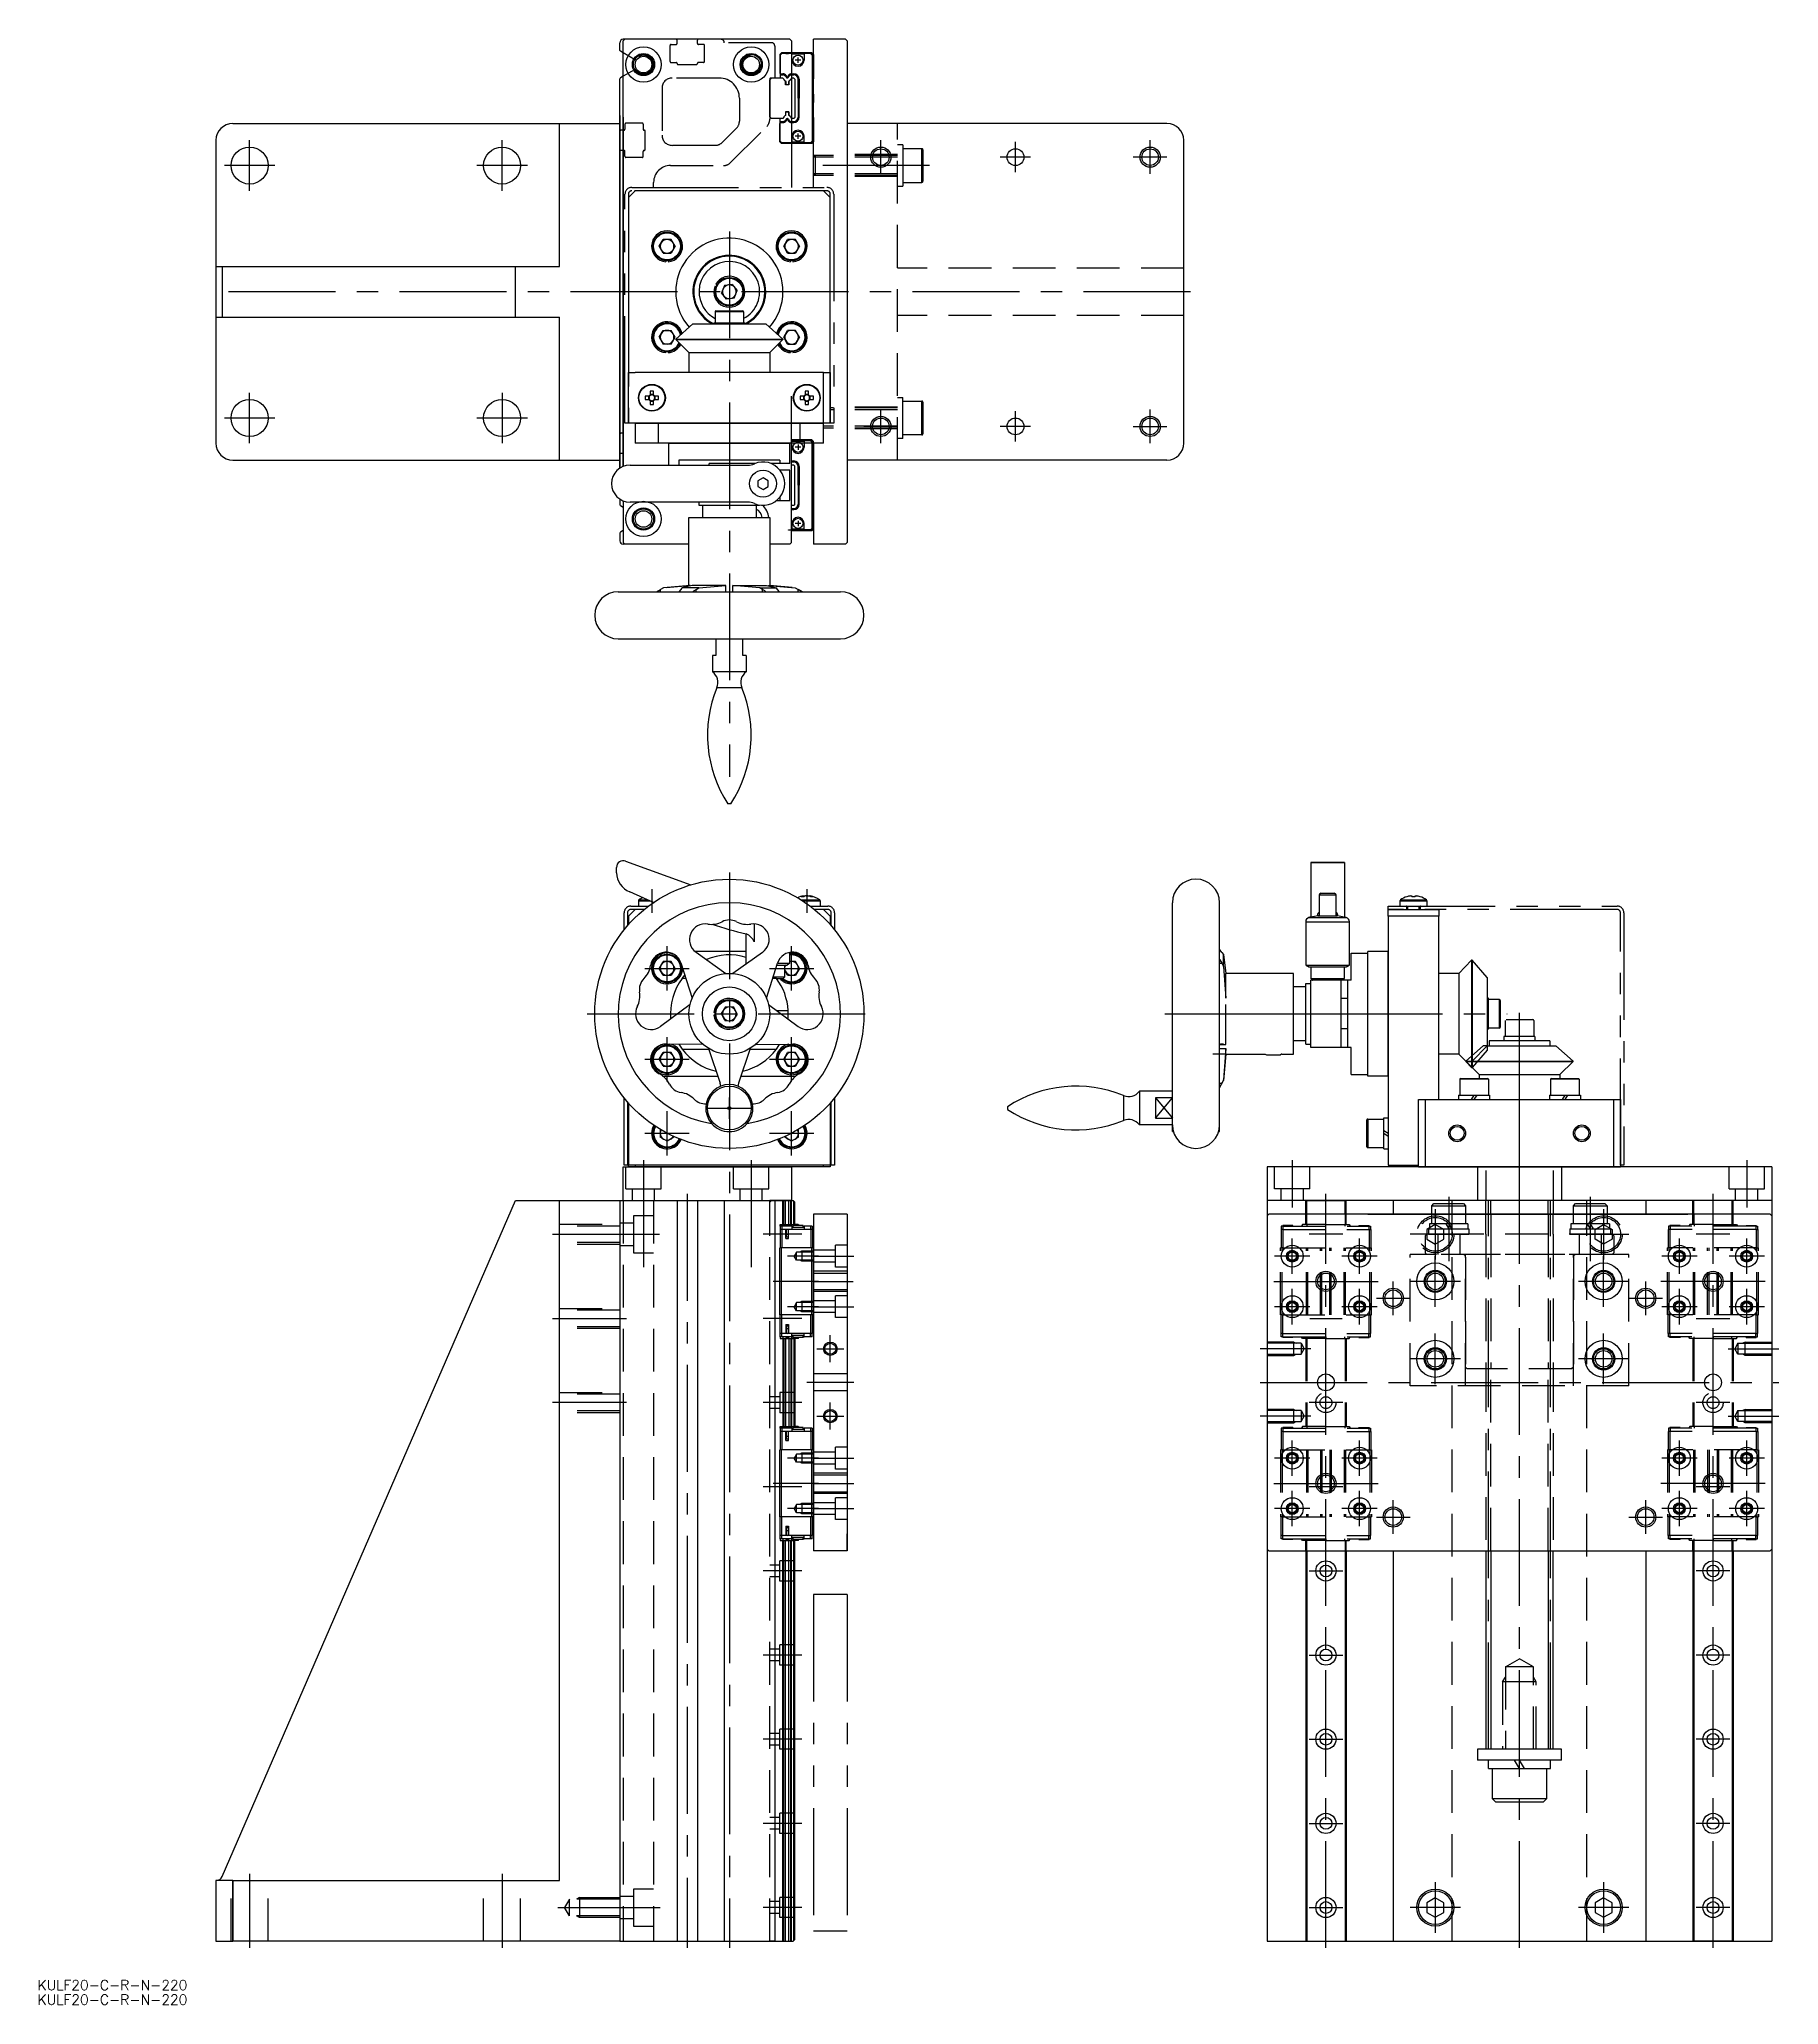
# Model space of a CAD drawing. Extents: x -52 to 464, y -19 to 565.
import ezdxf

# ---------------------------------------------------------------- set-up
doc = ezdxf.new("R2010")
doc.units = 0
for name, pattern in [('CENTER', [50.8, 31.75, -6.35, 6.35, -6.35]), ('DASHED', [19.05, 12.7, -6.35]), ('HIDDEN', [1.905, 1.27, -0.635]), ('PHANTOM', [63.5, 31.75, -6.35, 6.35, -6.35, 6.35, -6.35])]:
    doc.linetypes.add(name, pattern=pattern)
doc.layers.get('0').update_dxf_attribs({"linetype": 'CONTINUOUS'})
doc.layers.add('CENTER', color=1, linetype='CENTER')
doc.layers.add('SCALE', color=7, linetype='CONTINUOUS')
doc.styles.get("Standard").update_dxf_attribs({"font": 'txt.shx', "height": 3, "bigfont": 'bigfont.shx'})

msp = doc.modelspace()

# ---------------------------------------------------------------- texts
at = {"color": 7, "linetype": 'CONTINUOUS'}
for p in [(-52.99, -14.54), (-52.99, -18.86)]:
    msp.add_text('KULF20-C-R-N-220', height=3, dxfattribs=at).set_placement(p)

# ---------------------------------------------------------------- linework, layer by layer
at = {"color": 7, "linetype": 'CONTINUOUS'}
for p, q in [((120, 561.71), (120, 564)), ((121, 560.96), (120.15, 561.45)), ((121.5, 565), (121, 565)), ((121, 564.5), (121.5, 565)), ((121, 438.13), (121, 564.5)), ((170.5, 565), (121.5, 565)), ((170.5, 565), (171, 564.5)), ((171, 564.5), (170.5, 565)), ((171, 564.5), (171, 521)), ((177, 561), (171, 561)), ((176.7, 560.8), (171, 560.8)), ((171.1, 560.75), (171, 560.75)), ((171.1, 558.8), (171.1, 560.75)), ((174.7, 560.55), (171.1, 560.55)), ((174.7, 560.75), (174.7, 558.8)), ((176.6, 560.75), (174.7, 560.75)), ((177.1, 560.25), (176.6, 560.75)), ((177.2, 560.3), (176.7, 560.8)), ((177.5, 560.5), (177, 561)), ((187, 565), (177.5, 565)), ((185.5, 565), (177.5, 565)), ((177.5, 521), (177.5, 565)), ((187, 565), (185.5, 565)), ((187.5, 564.5), (187, 565)), ((187.5, 564.5), (187, 565)), ((187.5, 564.5), (187.5, 415.5)), ((171.01, 554.73), (171.63, 554.73)), ((171.01, 554.73), (171.01, 554.43)), ((171.63, 554.43), (171.63, 554.73)), ((173.7, 558.8), (172.1, 558.8)), ((172.9, 558), (172.9, 559.6)), ((177.1, 560.25), (177.1, 534.75)), ((177.2, 560.3), (177.2, 534.7)), ((177.5, 560.5), (177.5, 553.3)), ((120, 437.61), (120, 553.29)), ((121, 554.04), (120.15, 553.55)), ((171.7, 553.5), (171, 553.5)), ((171.01, 554.43), (171.63, 554.43)), ((172, 553.2), (171.7, 553.5)), ((172, 553.2), (172, 541.8)), ((172.93, 547.5), (172.93, 553.13)), ((172.93, 553.13), (173.23, 553.13)), ((173.23, 553.13), (173.23, 547.5)), ((177.25, 552.9), (177.5, 553.3)), ((177.25, 552.9), (177.25, 542.1)), ((177.5, 548.7), (177.25, 549.1)), ((172.93, 547.5), (172.93, 541.87)), ((173.23, 547.5), (172.93, 547.5)), ((173.23, 541.87), (173.23, 547.5)), ((177.5, 546.3), (177.25, 545.9)), ((177.5, 548.7), (177.5, 546.3)), ((5, 540), (120, 540)), ((102, 497.5), (102, 540)), ((120, 542.39), (120, 437.61)), ((121, 538), (120.3, 538)), ((121, 541.87), (121, 438.13)), ((171.7, 541.5), (171, 541.5)), ((171.01, 540.57), (171.63, 540.57)), ((171.01, 540.27), (171.01, 540.57)), ((171.01, 540.27), (171.63, 540.27)), ((171.63, 540.57), (171.63, 540.27)), ((172, 541.8), (171.7, 541.5)), ((172.93, 541.87), (173.23, 541.87)), ((177.25, 542.1), (177.5, 541.7)), ((177.5, 541.7), (177.5, 534.5)), ((282.5, 540), (187.5, 540)), ((0, 535), (0, 497.5)), ((121, 532), (120.3, 532)), ((171.1, 534.25), (171, 534.25)), ((176.7, 534.2), (171, 534.2)), ((177, 534), (171, 534)), ((171.1, 536.2), (171.1, 534.25)), ((174.7, 534.45), (171.1, 534.45)), ((173.7, 536.2), (172.1, 536.2)), ((172.9, 535.4), (172.9, 537)), ((174.7, 534.25), (174.7, 536.2)), ((176.6, 534.25), (174.7, 534.25)), ((177.1, 534.75), (176.6, 534.25)), ((177.2, 534.7), (176.7, 534.2)), ((177.5, 534.5), (177, 534)), ((287.5, 445), (287.5, 535)), ((124.5, 520), (122.5, 518)), ((180.5, 520), (124.5, 520)), ((182.5, 518), (180.5, 520)), ((122.5, 518), (122.5, 466)), ((182.5, 466), (182.5, 518)), ((131.64, 503.5), (132.82, 505.54)), ((132.82, 501.46), (131.64, 503.5)), ((135.18, 505.54), (132.82, 505.54)), ((136.36, 503.5), (135.18, 505.54)), ((136.36, 503.5), (135.18, 501.46)), ((168.64, 503.5), (169.82, 505.54)), ((169.82, 501.46), (168.64, 503.5)), ((172.18, 505.54), (169.82, 505.54)), ((173.36, 503.5), (172.18, 505.54)), ((173.36, 503.5), (172.18, 501.46)), ((0, 497.5), (1.83, 497.5)), ((0, 497.5), (0, 482.5)), ((1.83, 497.5), (1.83, 482.5)), ((1.83, 497.5), (88.98, 497.5)), ((88.98, 482.5), (88.98, 497.5)), ((88.98, 497.5), (102, 497.5)), ((132.82, 501.46), (135.18, 501.46)), ((133.67, 499.26), (133.64, 498.91)), ((134.33, 499.26), (134.36, 498.91)), ((169.82, 501.46), (172.18, 501.46)), ((170.67, 499.26), (170.64, 498.91)), ((171.33, 499.26), (171.36, 498.91)), ((148.5, 491.44), (148.17, 491.56)), ((148.78, 492.05), (148.47, 492.22)), ((151.05, 491.86), (150.17, 489.67)), ((153.38, 492.19), (151.05, 491.86)), ((153.38, 492.19), (154.83, 490.33)), ((151.62, 487.81), (150.17, 489.67)), ((153.95, 488.14), (151.62, 487.81)), ((153.95, 488.14), (154.83, 490.33)), ((0, 482.5), (1.83, 482.5)), ((0, 482.5), (0, 445)), ((1.83, 482.5), (88.98, 482.5)), ((88.98, 482.5), (102, 482.5)), ((102, 440), (102, 482.5)), ((141.68, 480.44), (136.57, 475.93)), ((141.68, 480.44), (163.32, 480.44)), ((147.9, 480.8), (157.1, 480.8)), ((147.9, 480.79), (147.9, 480.45)), ((156.75, 484.05), (148.25, 484.05)), ((148.25, 484.05), (148.25, 480.8)), ((148.5, 484.3), (156.5, 484.3)), ((156.75, 484.05), (156.75, 480.8)), ((157.1, 480.8), (157.1, 480.44)), ((163.32, 480.44), (168.42, 475.93)), ((131.64, 476.5), (132.82, 478.54)), ((131.64, 476.5), (132.82, 474.46)), ((132.82, 478.54), (135.18, 478.54)), ((135.18, 474.46), (132.82, 474.46)), ((136.36, 476.5), (135.18, 478.54)), ((135.18, 474.46), (136.36, 476.5)), ((136.57, 475.93), (136.57, 475.79)), ((136.57, 475.93), (168.42, 475.93)), ((136.57, 475.79), (140.5, 472)), ((136.57, 475.79), (168.42, 475.79)), ((168.42, 475.79), (164.5, 472)), ((168.42, 475.93), (168.42, 475.79)), ((168.64, 476.5), (169.82, 478.54)), ((169.82, 474.46), (168.64, 476.5)), ((172.18, 478.54), (169.82, 478.54)), ((169.82, 474.46), (172.18, 474.46)), ((173.36, 476.5), (172.18, 478.54)), ((173.36, 476.5), (172.18, 474.46)), ((133.67, 472.26), (133.64, 471.91)), ((134.33, 472.26), (134.36, 471.91)), ((140.5, 472), (140.5, 466)), ((140.5, 472), (164.5, 472)), ((164.5, 472), (164.5, 466)), ((170.67, 472.26), (170.64, 471.91)), ((171.33, 472.26), (171.36, 471.91)), ((122.5, 466), (124.5, 466)), ((122.5, 451), (122.5, 466)), ((180.5, 466), (124.5, 466)), ((180.5, 466), (182.5, 466)), ((180.5, 451), (180.5, 466)), ((182.5, 466), (182.5, 451)), ((128.63, 459.01), (127.52, 459.01)), ((127.52, 457.98), (128.63, 457.98)), ((128.52, 459.01), (128.52, 457.98)), ((128.98, 460.48), (128.98, 459.37)), ((130.01, 459.48), (128.98, 459.48)), ((128.98, 457.63), (128.98, 456.52)), ((128.98, 457.52), (130.01, 457.52)), ((130.01, 459.37), (130.01, 460.48)), ((130.01, 456.52), (130.01, 457.63)), ((131.48, 459.01), (130.37, 459.01)), ((130.37, 457.98), (131.48, 457.98)), ((130.48, 457.98), (130.48, 459.01)), ((171, 415.5), (171, 459)), ((174.63, 459.01), (173.52, 459.01)), ((173.52, 457.98), (174.63, 457.98)), ((174.52, 459.01), (174.52, 457.98)), ((174.98, 460.48), (174.98, 459.37)), ((176.01, 459.48), (174.98, 459.48)), ((174.98, 457.63), (174.98, 456.52)), ((174.98, 457.52), (176.01, 457.52)), ((176.01, 459.37), (176.01, 460.48)), ((176.01, 456.52), (176.01, 457.63)), ((177.48, 459.01), (176.37, 459.01)), ((176.37, 457.98), (177.48, 457.98)), ((176.48, 457.98), (176.48, 459.01)), ((124.5, 451), (122.5, 451)), ((180.5, 451), (124.5, 451)), ((180.5, 451), (124.5, 451)), ((124.5, 451), (180.5, 451)), ((180.5, 451), (124.5, 451)), ((180.5, 451), (124.5, 451)), ((180.5, 451), (124.5, 451)), ((131.48, 445), (131.48, 451)), ((173.52, 445), (173.52, 451)), ((182.5, 451), (180.5, 451)), ((121, 448), (120.3, 448)), ((131.48, 445), (124.5, 445)), ((173.52, 445), (131.48, 445)), ((134.5, 438.5), (134.5, 445)), ((134.5, 445), (170.5, 445)), ((170.5, 439), (170.5, 445)), ((170.5, 439), (170.5, 445)), ((177, 446), (171, 446)), ((176.7, 445.8), (171, 445.8)), ((171.1, 445.75), (171, 445.75)), ((171.1, 443.8), (171.1, 445.75)), ((174.7, 445.55), (171.1, 445.55)), ((173.7, 443.8), (172.1, 443.8)), ((172.9, 444.6), (172.9, 443)), ((180.5, 445), (173.52, 445)), ((174.7, 445.75), (174.7, 443.8)), ((176.6, 445.75), (174.7, 445.75)), ((177.1, 445.25), (176.6, 445.75)), ((177.2, 445.3), (176.7, 445.8)), ((177.5, 445.5), (177, 446)), ((177.1, 419.75), (177.1, 445.25)), ((177.1, 419.75), (177.1, 445)), ((177.2, 419.7), (177.2, 445.3)), ((177.2, 419.7), (177.2, 445)), ((177.5, 438.3), (177.5, 445.5)), ((177.5, 445), (177.5, 415)), ((5, 440), (102, 440)), ((102, 440), (120, 440)), ((121, 442), (120.3, 442)), ((123, 438.5), (157.96, 438.5)), ((137.53, 440), (137.53, 438.5)), ((167.47, 440), (137.53, 440)), ((160.15, 439), (146.5, 439)), ((146.5, 438.5), (146.5, 439)), ((170.5, 439), (164.85, 439)), ((167.47, 440), (167.47, 439)), ((167.47, 440), (167.47, 439)), ((171.7, 438.5), (171, 438.5)), ((171.01, 439.73), (171.63, 439.73)), ((171.01, 439.43), (171.63, 439.43)), ((171.63, 439.43), (171.63, 439.73)), ((172, 438.2), (171.7, 438.5)), ((172, 426.8), (172, 438.2)), ((172.93, 438.13), (173.23, 438.13)), ((172.93, 432.5), (172.93, 438.13)), ((173.23, 438.13), (173.23, 432.5)), ((177.25, 437.9), (177.5, 438.3)), ((177.25, 437.9), (177.5, 438.3)), ((177.25, 427.1), (177.25, 437.9)), ((177.25, 427.1), (177.25, 437.9)), ((282.5, 440), (187.5, 440)), ((162.5, 434.73), (161, 433.87)), ((161, 433.87), (161, 432.13)), ((161, 432.13), (162.5, 431.27)), ((164, 433.87), (162.5, 434.73)), ((162.5, 431.27), (164, 432.13)), ((164, 432.13), (164, 433.87)), ((170.5, 437), (167.55, 437)), ((170.5, 428), (170.5, 437)), ((173.23, 432.5), (172.93, 432.5)), ((172.93, 432.5), (172.93, 426.87)), ((173.23, 426.87), (173.23, 432.5)), ((177.5, 433.7), (177.25, 434.1)), ((177.5, 433.7), (177.25, 434.1)), ((177.5, 431.3), (177.5, 433.7)), ((177.5, 431.3), (177.5, 433.7)), ((120, 428.39), (120, 426.71)), ((121, 425.96), (120.15, 426.45)), ((121, 427.87), (121, 415.5)), ((157.96, 427.5), (123, 427.5)), ((143.5, 426.5), (143.5, 427.5)), ((161.5, 426.5), (143.5, 426.5)), ((144.5, 426.5), (144.5, 422.9)), ((160.5, 426.5), (160.5, 422.9)), ((161.5, 426.5), (161.5, 426.63)), ((161.5, 426.5), (161.5, 426.63)), ((166.56, 428), (170.5, 428)), ((167.47, 428.9), (167.47, 428)), ((171.7, 426.5), (171, 426.5)), ((172, 426.8), (171.7, 426.5)), ((172.93, 426.87), (173.23, 426.87)), ((177.5, 431.3), (177.25, 430.9)), ((177.5, 431.3), (177.25, 430.9)), ((177.25, 427.1), (177.5, 426.7)), ((177.5, 419.5), (177.5, 426.7)), ((140.5, 422.9), (152.5, 422.9)), ((140.5, 402.76), (140.5, 422.9)), ((152.5, 422.9), (164.5, 422.9)), ((164.5, 422.9), (164.5, 402.76)), ((171.01, 425.57), (171.63, 425.57)), ((171.01, 425.27), (171.63, 425.27)), ((171.1, 421.2), (171.1, 419.25)), ((171.63, 425.57), (171.63, 425.27)), ((173.7, 421.2), (172.1, 421.2)), ((172.9, 422), (172.9, 420.4)), ((174.7, 419.25), (174.7, 421.2)), ((120, 418.29), (120, 416)), ((121, 419.04), (120.15, 418.55)), ((121, 415.5), (121.5, 415)), ((121, 415.5), (121.5, 415)), ((121.5, 415), (121, 415)), ((121.5, 415), (121, 415)), ((140.5, 415), (121.5, 415)), ((170.5, 415), (164.5, 415)), ((171, 415.5), (170.5, 415)), ((170.5, 415), (171, 415.5)), ((171.1, 419.25), (171, 419.25)), ((176.7, 419.2), (171, 419.2)), ((177, 419), (171, 419)), ((174.7, 419.45), (171.1, 419.45)), ((176.6, 419.25), (174.7, 419.25)), ((177.1, 419.75), (176.6, 419.25)), ((177.2, 419.7), (176.7, 419.2)), ((177.5, 419.5), (177, 419)), ((185.5, 415), (177.5, 415)), ((187, 415), (185.5, 415)), ((187.5, 415.5), (187, 415)), ((119.5, 400.9), (185.5, 400.9)), ((130.9, 400.9), (132.08, 401.59)), ((132.91, 402.08), (132.08, 401.59)), ((132.08, 400.9), (132.08, 401.59)), ((140.82, 402.76), (132.91, 402.08)), ((133.8, 402.15), (140.5, 402.76)), ((137.56, 400.9), (138.18, 401.59)), ((138.18, 401.59), (138.49, 402.08)), ((141.44, 402.76), (138.49, 402.08)), ((143.47, 402.08), (138.49, 402.08)), ((140.82, 402.76), (140.5, 402.76)), ((140.82, 402.62), (140.82, 402.76)), ((151.5, 402.76), (141.44, 402.76)), ((141.98, 401.18), (142.63, 401.59)), ((142.63, 401.59), (143.47, 402.08)), ((142.63, 400.9), (142.63, 401.59)), ((143.47, 402.08), (151.5, 402.76)), ((151.5, 400.9), (151.5, 402.76)), ((153.5, 400.9), (153.5, 402.76)), ((153.5, 402.76), (163.56, 402.76)), ((161.53, 402.08), (153.5, 402.76)), ((161.53, 402.08), (166.51, 402.08)), ((162.37, 401.59), (161.53, 402.08)), ((162.37, 400.9), (162.37, 401.59)), ((163.02, 401.18), (162.37, 401.59)), ((163.56, 402.76), (166.51, 402.08)), ((164.18, 402.62), (164.18, 402.76)), ((164.18, 402.76), (164.5, 402.76)), ((164.18, 402.76), (172.09, 402.08)), ((171.2, 402.15), (164.5, 402.76)), ((166.82, 401.59), (166.51, 402.08)), ((167.44, 400.9), (166.82, 401.59)), ((172.09, 402.08), (172.92, 401.59)), ((172.92, 400.9), (172.92, 401.59)), ((174.1, 400.9), (172.92, 401.59)), ((119.5, 386.9), (185.5, 386.9)), ((148.5, 386.9), (148.5, 381.9)), ((156.5, 381.9), (156.5, 386.9)), ((147.5, 381.9), (147.5, 377.11)), ((148.5, 381.9), (147.5, 381.9)), ((157.5, 381.9), (156.5, 381.9)), ((157.5, 381.9), (157.5, 377.11)), ((157.5, 377.11), (147.5, 377.11)), ((156.19, 372.37), (148.81, 372.37)), ((152.91, 337.9), (152.09, 337.9)), ((119, 317.42), (119, 319)), ((121.68, 320.88), (141.06, 313.83)), ((325.22, 320.5), (325.22, 320.38)), ((325.22, 320.38), (325.22, 304.12)), ((335.22, 320.38), (325.22, 320.38)), ((335.22, 320.5), (335.22, 320.38)), ((335.22, 320.38), (335.22, 304.12)), ((174.49, 310.52), (174.55, 310.52)), ((175.33, 310.52), (175.17, 310.52)), ((175.33, 310.52), (175.83, 310.52)), ((176.5, 310.52), (176.45, 310.52)), ((176.5, 310.52), (176.51, 310.52)), ((327.72, 310.8), (332.72, 310.8)), ((328.22, 311.3), (332.22, 311.3)), ((353.74, 310.27), (353.73, 310.29)), ((354.85, 310.52), (355.21, 310.52)), ((355.21, 310.52), (355.21, 310.27)), ((356.24, 310.52), (356.59, 310.52)), ((356.24, 310.27), (356.24, 310.52)), ((357.72, 310.29), (357.71, 310.27)), ((124.5, 306.5), (122.5, 304.5)), ((122.5, 304.5), (122.5, 301.96)), ((127.22, 306.5), (124.5, 306.5)), ((125.5, 309.04), (128.86, 309.04)), ((125.5, 309.04), (125.5, 307.5)), ((125.65, 309.33), (128.2, 309.33)), ((173.84, 309.33), (178.44, 309.33)), ((174.29, 309.04), (178.56, 309.04)), ((180.5, 306.5), (177.78, 306.5)), ((178.44, 309.33), (179.35, 309.33)), ((178.56, 309.04), (179.5, 309.04)), ((179.5, 309.04), (179.5, 307.5)), ((182.5, 304.5), (180.5, 306.5)), ((182.5, 304.5), (182.5, 301.96)), ((284.12, 242.93), (284.12, 308.5)), ((298.12, 242.93), (298.12, 308.5)), ((324.69, 304.12), (335.75, 304.12)), ((327.39, 304.62), (333.06, 304.62)), ((348.22, 304.5), (348.22, 306.5)), ((348.22, 306.5), (363.22, 306.5)), ((363.22, 304.5), (348.22, 304.5)), ((348.22, 304.5), (348.22, 230.5)), ((351.72, 309.04), (351.72, 307.5)), ((351.72, 309.04), (355.72, 309.04)), ((351.72, 307.5), (355.72, 307.5)), ((351.87, 309.33), (355.72, 309.33)), ((353.72, 306.5), (353.72, 307.3)), ((355.72, 309.33), (359.58, 309.33)), ((355.72, 309.04), (359.72, 309.04)), ((355.72, 307.5), (359.72, 307.5)), ((357.72, 307.3), (357.72, 306.5)), ((359.72, 309.04), (359.72, 307.5)), ((363.22, 306.5), (363.22, 304.5)), ((363.22, 250), (363.22, 304.5)), ((157.5, 290.3), (157.5, 299.2)), ((159.85, 302.23), (159.85, 296.86)), ((323.72, 302.86), (336.72, 302.86)), ((157.5, 294), (142.32, 294)), ((142.6, 293.78), (151.5, 287.46)), ((162.37, 293.76), (153.5, 287.46)), ((170.5, 290.5), (170.5, 293.74)), ((298.81, 293.76), (298.12, 294.71)), ((298.81, 293.76), (299.3, 293.17)), ((299.3, 293.17), (299.99, 287.46)), ((299.3, 289.55), (299.3, 293.17)), ((337.22, 293.5), (342.22, 293.5)), ((337.22, 285.5), (337.22, 293.5)), ((342.22, 257), (342.22, 294)), ((348.22, 257), (348.22, 294)), ((131.64, 289), (132.82, 291.04)), ((132.82, 286.96), (131.64, 289)), ((135.18, 291.04), (132.82, 291.04)), ((132.82, 286.96), (135.18, 286.96)), ((136.36, 289), (135.18, 291.04)), ((136.36, 289), (135.18, 286.96)), ((138.14, 290.62), (141.44, 280.15)), ((138.5, 286), (139.29, 286.98)), ((163.56, 280.15), (166.82, 290.53)), ((165.55, 286.5), (169, 286.5)), ((166.65, 290), (169.63, 290)), ((166.81, 290.5), (170.5, 290.5)), ((169, 286.5), (168.5, 286)), ((169, 289.62), (169.22, 290)), ((169, 286.5), (169, 290)), ((169.82, 286.96), (169, 288.38)), ((170.5, 290.5), (169.63, 290)), ((169.82, 286.96), (172.18, 286.96)), ((172.18, 291.04), (170.5, 291.04)), ((173.36, 289), (172.18, 291.04)), ((173.36, 289), (172.18, 286.96)), ((298.12, 290.53), (298.81, 290.53)), ((298.23, 291.58), (298.81, 290.53)), ((298.81, 290.53), (299.3, 289.55)), ((299.3, 289.55), (299.99, 280.15)), ((320.12, 287.5), (299.98, 287.5)), ((299.99, 280.15), (299.99, 287.46)), ((320.12, 263.5), (320.12, 287.5)), ((323.72, 290), (336.72, 290)), ((324.59, 289.5), (335.86, 289.5)), ((369.22, 287.5), (363.22, 287.5)), ((373.01, 291.43), (369.22, 287.5)), ((369.22, 287.5), (369.22, 275.5)), ((373.15, 291.43), (373.01, 291.43)), ((373.01, 291.43), (373.01, 275.5)), ((377.66, 286.32), (373.15, 291.43)), ((373.15, 291.43), (373.15, 275.5)), ((377.66, 286.32), (377.66, 275.5)), ((133.67, 284.76), (133.64, 284.41)), ((134.33, 284.76), (134.36, 284.41)), ((139.6, 286), (138.5, 286)), ((166.5, 286), (165.4, 286)), ((166.5, 286), (168.5, 286)), ((170.67, 284.76), (170.64, 284.41)), ((171.33, 284.76), (171.36, 284.41)), ((323.72, 283.5), (320.12, 283.5)), ((323.72, 284.5), (325.22, 284.5)), ((323.72, 266.5), (323.72, 284.5)), ((325.22, 286), (335.22, 286)), ((325.22, 265.5), (325.22, 285.5)), ((325.22, 266.5), (325.22, 284.5)), ((334.22, 265.5), (334.22, 285.5)), ((336.22, 265.5), (336.22, 285.5)), ((140.82, 278.24), (132.08, 271.75)), ((148.26, 275.83), (147.91, 275.86)), ((148.26, 275.17), (147.91, 275.14)), ((150.15, 275.62), (151.43, 277.6)), ((151.21, 273.52), (150.15, 275.62)), ((153.79, 277.48), (151.43, 277.6)), ((154.85, 275.38), (153.57, 273.4)), ((154.85, 275.38), (153.79, 277.48)), ((164.18, 278.24), (172.92, 271.75)), ((166.53, 276.5), (169.97, 276.5)), ((169.97, 273.94), (169.97, 276.5)), ((299.99, 266.41), (299.99, 278.24)), ((369.22, 275.5), (369.22, 263.5)), ((373.01, 275.5), (373.01, 259.57)), ((373.15, 275.5), (373.15, 259.57)), ((378.02, 280.1), (377.66, 280.1)), ((377.66, 275.5), (377.66, 265.94)), ((378.02, 270.9), (378.02, 280.1)), ((381.27, 279.75), (378.02, 279.75)), ((381.27, 271.25), (381.27, 279.75)), ((381.52, 279.5), (381.52, 271.5)), ((151.21, 273.52), (153.57, 273.4)), ((378.02, 270.9), (377.66, 270.9)), ((381.27, 271.25), (378.02, 271.25)), ((382.62, 268.8), (382.62, 267.5)), ((391.82, 268.8), (382.62, 268.8)), ((382.97, 273.55), (382.97, 268.8)), ((383.22, 273.8), (391.22, 273.8)), ((391.47, 273.55), (391.47, 268.8)), ((391.82, 268.8), (391.82, 267.5)), ((131.64, 262), (132.82, 264.04)), ((135.18, 264.04), (132.82, 264.04)), ((144.66, 266.41), (133.7, 266.53)), ((136.36, 262), (135.18, 264.04)), ((137.5, 266.49), (138.5, 265)), ((138.5, 265), (146.36, 265)), ((146.28, 265.24), (149.76, 254.92)), ((158.72, 265.24), (155.25, 254.92)), ((158.64, 265), (166.5, 265)), ((160.34, 266.41), (171.22, 266.53)), ((168.64, 262), (169.82, 264.04)), ((172.18, 264.04), (169.82, 264.04)), ((173.36, 262), (172.18, 264.04)), ((298.12, 266.41), (299.99, 266.41)), ((298.12, 265.24), (299.99, 265.24)), ((299.3, 266.52), (298.81, 266.53)), ((299.3, 266.52), (299.99, 266.41)), ((299.99, 265.24), (299.3, 255.9)), ((299.99, 263.5), (299.3, 255.66)), ((299.99, 263.5), (299.99, 265.24)), ((299.99, 263.5), (311.63, 263.5)), ((311.7, 263.51), (312.07, 263.3)), ((312.07, 263.3), (316.18, 263.3)), ((316.54, 263.51), (316.18, 263.3)), ((316.62, 263.5), (320.12, 263.5)), ((323.72, 267.5), (320.12, 267.5)), ((323.72, 266.5), (325.22, 266.5)), ((337.22, 257.5), (337.22, 265.5)), ((369.22, 263.5), (363.22, 263.5)), ((369.22, 263.5), (375.22, 257.5)), ((377.66, 265.94), (373.15, 261.43)), ((377.66, 265.94), (398.04, 265.94)), ((378.22, 267.5), (378.22, 265.94)), ((396.22, 267.5), (378.22, 267.5)), ((396.22, 267.5), (396.22, 265.94)), ((403.15, 261.43), (398.04, 265.94)), ((132.82, 259.96), (131.64, 262)), ((132.66, 257), (149.05, 257)), ((132.82, 259.96), (135.18, 259.96)), ((133.67, 257.76), (133.64, 257.41)), ((134.33, 257.76), (134.36, 257.41)), ((136.36, 262), (135.18, 259.96)), ((155.95, 257), (172.26, 257)), ((169.82, 259.96), (168.64, 262)), ((169.82, 259.96), (172.18, 259.96)), ((170.67, 257.76), (170.64, 257.41)), ((171.33, 257.76), (171.36, 257.41)), ((173.36, 262), (172.18, 259.96)), ((337.22, 257.5), (342.22, 257.5)), ((371.3, 261.43), (371.3, 261.29)), ((371.3, 261.43), (403.15, 261.43)), ((371.3, 261.29), (373.01, 259.57)), ((371.3, 261.29), (403.15, 261.29)), ((373.01, 259.57), (373.15, 259.57)), ((375.22, 257.5), (375.22, 256.3)), ((375.22, 257.5), (399.22, 257.5)), ((399.22, 257.5), (403.15, 261.29)), ((399.22, 257.5), (399.22, 256.3)), ((403.15, 261.29), (403.15, 261.43)), ((269.59, 251.19), (269.59, 243.81)), ((274.33, 252.5), (274.33, 242.5)), ((284.12, 252.5), (274.33, 252.5)), ((298.81, 254.92), (298.12, 253.61)), ((298.12, 254.92), (298.81, 254.92)), ((299.3, 255.9), (298.81, 254.92)), ((299.3, 255.66), (299.3, 255.9)), ((369.14, 251.3), (369.14, 250)), ((369.14, 251.3), (378.32, 251.3)), ((377.97, 256.05), (369.47, 256.05)), ((369.47, 256.05), (369.47, 251.3)), ((369.72, 256.3), (377.72, 256.3)), ((373.7, 251.3), (372.89, 250)), ((374.51, 251.3), (373.7, 250)), ((377.97, 256.05), (377.97, 251.3)), ((378.32, 251.3), (378.32, 250)), ((396.14, 251.3), (396.14, 250)), ((396.14, 251.3), (405.32, 251.3)), ((404.97, 256.05), (396.47, 256.05)), ((396.47, 256.05), (396.47, 251.3)), ((396.72, 256.3), (404.72, 256.3)), ((400.72, 251.3), (399.91, 250)), ((401.53, 251.3), (400.72, 250)), ((404.97, 256.05), (404.97, 251.3)), ((405.32, 251.3), (405.32, 250)), ((122.5, 249.04), (122.5, 230.5)), ((182.5, 249.04), (182.5, 230.5)), ((235.12, 247.91), (235.12, 247.09)), ((284.12, 250.5), (279.12, 250.5)), ((279.12, 250.5), (279.12, 244.5)), ((357.22, 250), (363.22, 250)), ((357.22, 230.5), (357.22, 250)), ((359.22, 250), (359.22, 230)), ((359.22, 250), (415.22, 250)), ((415.22, 250), (417.22, 250)), ((415.22, 230), (415.22, 250)), ((417.22, 250), (417.22, 230)), ((131.96, 241.18), (131.96, 238.82)), ((173.04, 238.82), (173.04, 241.18)), ((175.24, 240.33), (175.59, 240.36)), ((175.24, 239.67), (175.59, 239.64)), ((284.12, 242.5), (274.33, 242.5)), ((279.12, 244.5), (284.12, 244.5)), ((284.12, 240.5), (284.12, 242.93)), ((284.12, 240.5), (284.41, 240.5)), ((297.83, 240.5), (298.12, 240.5)), ((298.12, 240.5), (298.12, 242.93)), ((341.92, 240), (341.92, 244)), ((341.92, 236), (341.92, 240)), ((342.17, 244.25), (342.17, 240)), ((342.17, 244.25), (346.92, 244.25)), ((342.17, 240), (342.17, 235.75)), ((346.92, 244.6), (348.22, 244.6)), ((346.92, 235.4), (346.92, 244.6)), ((346.92, 240.81), (348.22, 240)), ((346.92, 240), (348.22, 239.19)), ((134, 237.64), (131.96, 238.82)), ((136.04, 238.82), (134, 237.64)), ((136.04, 238.82), (136.04, 239.04)), ((168.96, 239.04), (168.96, 238.82)), ((171, 237.64), (168.96, 238.82)), ((173.04, 238.82), (171, 237.64)), ((342.17, 235.75), (346.92, 235.75)), ((346.92, 235.4), (348.22, 235.4)), ((121, 230), (171, 230)), ((121, 220), (121, 230)), ((182.5, 230.5), (122.5, 230.5)), ((122.5, 230), (122.5, 230.5)), ((124.5, 230), (122.5, 230)), ((124.5, 230.5), (124.5, 230)), ((180.5, 230), (124.5, 230)), ((171, 230), (171, 220)), ((180.5, 230), (180.5, 230.5)), ((182.5, 230), (180.5, 230)), ((182.5, 230.5), (182.5, 230)), ((462.22, 230), (312.22, 230)), ((312.22, 230), (312.22, 0)), ((348.22, 230.5), (357.22, 230.5)), ((357.22, 230), (357.22, 230.5)), ((357.22, 230), (417.22, 230)), ((417.22, 230), (359.22, 230)), ((462.22, 230), (462.22, 0)), ((1.83, 19.2), (88.98, 220)), ((88.98, 220), (120, 220)), ((88.98, 220), (102, 220)), ((102, 18), (102, 220)), ((102, 220), (120, 220)), ((120, 220), (120, 0)), ((120, 220), (120, 0)), ((120, 220), (171.5, 220)), ((120, 220), (136.7, 220)), ((121, 220), (171, 220)), ((137, 220), (137, 0)), ((143, 220), (143, 0)), ((143.3, 220), (150, 220)), ((151, 220), (151, 0)), ((165, 220), (164.5, 220)), ((164.5, 220), (164.99, 220)), ((164.99, 220), (168.45, 220)), ((168.45, 220), (165, 220)), ((166, 220), (166, 0)), ((168.44, 212.95), (168.44, 220)), ((171.05, 220), (168.45, 220)), ((168.45, 220), (171, 220)), ((168.65, 212.95), (168.65, 220)), ((169.2, 212.95), (169.2, 220)), ((170.2, 212.95), (170.2, 220)), ((170.75, 212.95), (170.75, 220)), ((170.96, 212.95), (170.96, 220)), ((171, 220), (171.05, 220)), ((172, 219.5), (171.5, 220)), ((171.7, 212.95), (171.7, 219.8)), ((172, 212.95), (172, 219.5)), ((462.22, 220), (312.22, 220)), ((323.72, 220), (335.72, 220)), ((323.72, 216), (323.72, 220)), ((324.02, 216), (324.02, 220)), ((335.42, 216), (335.42, 220)), ((335.72, 216), (335.72, 220)), ((349.72, 220), (349.72, 216)), ((361.22, 218.5), (361.82, 219.1)), ((361.22, 218.5), (371.22, 218.5)), ((361.22, 216), (361.22, 218.5)), ((361.82, 219.1), (370.62, 219.1)), ((370.62, 219.1), (371.22, 218.5)), ((371.22, 218.5), (371.22, 216)), ((377.22, 216), (377.22, 220)), ((378.72, 216), (378.72, 220)), ((395.72, 216), (395.72, 220)), ((397.22, 220), (397.22, 216)), ((403.22, 218.5), (403.82, 219.1)), ((403.22, 218.5), (413.22, 218.5)), ((403.22, 216), (403.22, 218.5)), ((403.82, 219.1), (412.62, 219.1)), ((412.62, 219.1), (413.22, 218.5)), ((413.22, 218.5), (413.22, 216)), ((424.72, 220), (424.72, 216)), ((450.72, 220), (438.72, 220)), ((438.72, 216), (438.72, 220)), ((439.02, 216), (439.02, 220)), ((450.42, 216), (450.42, 220)), ((450.72, 216), (450.72, 220)), ((167.6, 212.95), (168.39, 212.95)), ((167.6, 212.45), (167.6, 212.95)), ((167.6, 212.45), (167.6, 211.45)), ((168.1, 212.45), (167.6, 212.45)), ((167.6, 211.45), (167.6, 205.95)), ((168.1, 211.45), (167.6, 211.45)), ((168.1, 212.45), (168.1, 211.45)), ((171.1, 212.45), (168.1, 212.45)), ((168.1, 211.45), (168.1, 205.95)), ((169.3, 211.45), (168.1, 211.45)), ((168.39, 212.95), (169.26, 212.95)), ((168.39, 212.45), (168.39, 212.95)), ((169.26, 212.95), (169.35, 212.95)), ((169.52, 212.45), (169.26, 212.95)), ((169.3, 208.75), (169.3, 211.45)), ((170.1, 211.45), (169.3, 211.45)), ((169.3, 210.65), (169.35, 210.65)), ((169.35, 212.95), (170.05, 212.95)), ((169.61, 212.45), (169.35, 212.95)), ((169.35, 211.1), (169.35, 210.05)), ((169.61, 212.45), (169.61, 212.45)), ((169.79, 212.45), (170.05, 212.95)), ((169.88, 212.45), (170.14, 212.95)), ((170.05, 212.95), (170.14, 212.95)), ((170.05, 210.05), (170.05, 211.1)), ((170.05, 210.65), (170.1, 210.65)), ((176.7, 211.45), (170.1, 211.45)), ((170.1, 208.75), (170.1, 211.45)), ((170.14, 212.95), (171.01, 212.95)), ((171.01, 212.95), (171.63, 212.95)), ((171.01, 212.45), (171.01, 212.95)), ((171.1, 212.45), (171.1, 211.45)), ((171.1, 212.45), (171.4, 212.45)), ((174.7, 212.05), (171.1, 212.05)), ((174.4, 212.65), (171.4, 212.65)), ((171.4, 212.65), (171.4, 212.05)), ((172.93, 212.95), (171.63, 212.95)), ((171.63, 212.95), (171.63, 212.65)), ((172.93, 212.95), (173.11, 212.65)), ((174.4, 212.05), (174.4, 212.65)), ((174.4, 212.45), (174.7, 212.45)), ((174.7, 212.45), (174.7, 211.45)), ((176.6, 212.45), (174.7, 212.45)), ((177.1, 212.45), (176.6, 212.45)), ((176.6, 212.45), (176.6, 211.45)), ((176.7, 211.45), (176.7, 205.95)), ((177.2, 211.45), (176.7, 211.45)), ((177.1, 212.45), (177.1, 211.45)), ((177.2, 211.45), (177.2, 205.95)), ((177.5, 216), (177.5, 116)), ((187.5, 216), (177.5, 216)), ((187.5, 216), (187.5, 116)), ((187.5, 216), (187.5, 121)), ((312.72, 216), (312.22, 215.5)), ((312.72, 216), (312.22, 215.5)), ((312.22, 215.5), (312.22, 116.5)), ((312.22, 215.5), (312.22, 116.5)), ((461.72, 216), (312.72, 216)), ((461.72, 216), (312.72, 216)), ((342.22, 216), (337.22, 216)), ((342.22, 216), (432.22, 216)), ((432.22, 216), (437.22, 216)), ((461.72, 216), (462.22, 215.5)), ((461.72, 216), (462.22, 215.5)), ((462.22, 215.5), (462.22, 116.5)), ((462.22, 215.5), (462.22, 116.5)), ((167.5, 186.05), (167.5, 205.95)), ((168, 205.95), (167.5, 205.95)), ((177, 205.95), (168, 205.95)), ((168, 186.05), (168, 205.95)), ((169.3, 210.19), (169.35, 210.19)), ((169.3, 208.75), (170.1, 208.75)), ((169.35, 210.05), (169.7, 210.05)), ((169.35, 210.05), (169.35, 209.25)), ((169.35, 209.25), (169.7, 209.25)), ((169.7, 210.05), (170.05, 210.05)), ((169.7, 209.25), (170.05, 209.25)), ((170.05, 210.19), (170.1, 210.19)), ((170.05, 209.25), (170.05, 210.05)), ((177, 186.05), (177, 205.95)), ((177.5, 205.95), (177, 205.95)), ((177.5, 186.05), (177.5, 205.95)), ((168, 186.05), (167.5, 186.05)), ((167.6, 180.55), (167.6, 186.05)), ((177, 186.05), (168, 186.05)), ((168.1, 180.55), (168.1, 186.05)), ((169.3, 183.25), (169.3, 180.55)), ((169.3, 183.25), (170.1, 183.25)), ((169.3, 181.81), (169.35, 181.81)), ((169.3, 181.35), (169.35, 181.35)), ((169.35, 182.75), (169.35, 181.95)), ((169.7, 182.75), (169.35, 182.75)), ((169.7, 181.95), (169.35, 181.95)), ((169.35, 181.95), (169.35, 180.9)), ((170.05, 182.75), (169.7, 182.75)), ((170.05, 181.95), (169.7, 181.95)), ((170.05, 181.95), (170.05, 182.75)), ((170.05, 180.9), (170.05, 181.95)), ((170.05, 181.81), (170.1, 181.81)), ((170.05, 181.35), (170.1, 181.35)), ((170.1, 183.25), (170.1, 180.55)), ((176.7, 180.55), (176.7, 186.05)), ((177.5, 186.05), (177, 186.05)), ((177.2, 180.55), (177.2, 186.05)), ((168.1, 180.55), (167.6, 180.55)), ((167.6, 179.55), (167.6, 180.55)), ((167.6, 179.55), (167.6, 179.05)), ((168.1, 179.55), (167.6, 179.55)), ((167.6, 179.05), (168.39, 179.05)), ((169.3, 180.55), (168.1, 180.55)), ((168.1, 179.55), (168.1, 180.55)), ((171.1, 179.55), (168.1, 179.55)), ((168.39, 179.55), (168.39, 179.05)), ((168.39, 179.05), (169.26, 179.05)), ((168.44, 179.05), (168.44, 152.95)), ((168.65, 179.05), (168.65, 152.95)), ((169.2, 179.05), (169.2, 152.95)), ((169.52, 179.55), (169.26, 179.05)), ((169.26, 179.05), (169.35, 179.05)), ((170.1, 180.55), (169.3, 180.55)), ((169.61, 179.55), (169.35, 179.05)), ((169.35, 179.05), (170.05, 179.05)), ((169.61, 179.55), (169.61, 179.55)), ((169.79, 179.55), (170.05, 179.05)), ((169.88, 179.55), (170.14, 179.05)), ((170.05, 179.05), (170.14, 179.05)), ((176.7, 180.55), (170.1, 180.55)), ((170.14, 179.05), (171.01, 179.05)), ((170.2, 179.05), (170.2, 152.95)), ((170.75, 179.05), (170.75, 152.95)), ((170.96, 179.05), (170.96, 152.95)), ((171.01, 179.55), (171.01, 179.05)), ((171.01, 179.05), (171.63, 179.05)), ((171.1, 179.55), (171.1, 180.55)), ((174.7, 179.95), (171.1, 179.95)), ((171.1, 179.55), (171.4, 179.55)), ((171.4, 179.95), (171.4, 179.35)), ((174.4, 179.35), (171.4, 179.35)), ((171.63, 179.05), (171.63, 179.35)), ((172.93, 179.05), (171.63, 179.05)), ((171.7, 179.05), (171.7, 152.95)), ((172, 179.05), (172, 152.95)), ((172.93, 179.05), (173.11, 179.35)), ((174.4, 179.35), (174.4, 179.95)), ((174.4, 179.55), (174.7, 179.55)), ((174.7, 179.55), (174.7, 180.55)), ((176.6, 179.55), (174.7, 179.55)), ((176.6, 179.55), (176.6, 180.55)), ((177.1, 179.55), (176.6, 179.55)), ((177.2, 180.55), (176.7, 180.55)), ((177.1, 179.55), (177.1, 180.55)), ((167.6, 152.95), (168.39, 152.95)), ((167.6, 152.45), (167.6, 152.95)), ((167.6, 152.45), (167.6, 151.45)), ((168.1, 152.45), (167.6, 152.45)), ((168.1, 152.45), (168.1, 151.45)), ((171.1, 152.45), (168.1, 152.45)), ((168.39, 152.95), (169.26, 152.95)), ((168.39, 152.45), (168.39, 152.95)), ((169.52, 152.45), (169.26, 152.95)), ((169.26, 152.95), (169.35, 152.95)), ((169.61, 152.45), (169.35, 152.95)), ((169.35, 152.95), (170.05, 152.95)), ((169.61, 152.45), (169.61, 152.45)), ((169.79, 152.45), (170.05, 152.95)), ((169.88, 152.45), (170.14, 152.95)), ((170.05, 152.95), (170.14, 152.95)), ((170.14, 152.95), (171.01, 152.95)), ((171.01, 152.95), (171.63, 152.95)), ((171.01, 152.45), (171.01, 152.95)), ((171.1, 152.45), (171.1, 151.45)), ((171.1, 152.45), (171.4, 152.45)), ((174.7, 152.05), (171.1, 152.05)), ((174.4, 152.65), (171.4, 152.65)), ((171.4, 152.65), (171.4, 152.05)), ((171.63, 152.95), (171.63, 152.65)), ((172.93, 152.95), (171.63, 152.95)), ((172.93, 152.95), (173.11, 152.65)), ((174.4, 152.05), (174.4, 152.65)), ((174.4, 152.45), (174.7, 152.45)), ((174.7, 152.45), (174.7, 151.45)), ((176.6, 152.45), (174.7, 152.45)), ((177.1, 152.45), (176.6, 152.45)), ((176.6, 152.45), (176.6, 151.45)), ((177.1, 152.45), (177.1, 151.45)), ((167.6, 151.45), (167.6, 145.95)), ((168.1, 151.45), (167.6, 151.45)), ((168.1, 151.45), (168.1, 145.95)), ((169.3, 151.45), (168.1, 151.45)), ((170.1, 151.45), (169.3, 151.45)), ((169.3, 148.75), (169.3, 151.45)), ((169.3, 150.65), (169.35, 150.65)), ((169.3, 150.19), (169.35, 150.19)), ((169.3, 148.75), (170.1, 148.75)), ((169.35, 151.1), (169.35, 150.05)), ((169.35, 150.05), (169.7, 150.05)), ((169.35, 150.05), (169.35, 149.25)), ((169.35, 149.25), (169.7, 149.25)), ((169.7, 150.05), (170.05, 150.05)), ((169.7, 149.25), (170.05, 149.25)), ((170.05, 150.05), (170.05, 151.1)), ((170.05, 150.65), (170.1, 150.65)), ((170.05, 150.19), (170.1, 150.19)), ((170.05, 149.25), (170.05, 150.05)), ((176.7, 151.45), (170.1, 151.45)), ((170.1, 148.75), (170.1, 151.45)), ((176.7, 151.45), (176.7, 145.95)), ((177.2, 151.45), (176.7, 151.45)), ((177.2, 151.45), (177.2, 145.95)), ((167.5, 126.05), (167.5, 145.95)), ((168, 145.95), (167.5, 145.95)), ((177, 145.95), (168, 145.95)), ((168, 126.05), (168, 145.95)), ((177, 126.05), (177, 145.95)), ((177.5, 145.95), (177, 145.95)), ((177.5, 126.05), (177.5, 145.95)), ((168, 126.05), (167.5, 126.05)), ((167.6, 120.55), (167.6, 126.05)), ((177, 126.05), (168, 126.05)), ((168.1, 120.55), (168.1, 126.05)), ((169.3, 123.25), (169.3, 120.55)), ((169.3, 123.25), (170.1, 123.25)), ((169.7, 122.75), (169.35, 122.75)), ((169.35, 122.75), (169.35, 121.95)), ((170.05, 122.75), (169.7, 122.75)), ((170.05, 121.95), (170.05, 122.75)), ((170.1, 123.25), (170.1, 120.55)), ((176.7, 120.55), (176.7, 126.05)), ((177.5, 126.05), (177, 126.05)), ((177.2, 120.55), (177.2, 126.05)), ((168.1, 120.55), (167.6, 120.55)), ((167.6, 119.55), (167.6, 120.55)), ((168.1, 119.55), (167.6, 119.55)), ((167.6, 119.55), (167.6, 119.05)), ((167.6, 119.05), (168.39, 119.05)), ((169.3, 120.55), (168.1, 120.55)), ((168.1, 119.55), (168.1, 120.55)), ((171.1, 119.55), (168.1, 119.55)), ((168.39, 119.55), (168.39, 119.05)), ((168.39, 119.05), (169.26, 119.05)), ((168.44, 0), (168.44, 119.05)), ((168.65, 0), (168.65, 119.05)), ((169.2, 0), (169.2, 119.05)), ((169.52, 119.55), (169.26, 119.05)), ((169.26, 119.05), (169.35, 119.05)), ((169.3, 121.81), (169.35, 121.81)), ((169.3, 121.35), (169.35, 121.35)), ((170.1, 120.55), (169.3, 120.55)), ((169.35, 121.95), (169.35, 120.9)), ((169.7, 121.95), (169.35, 121.95)), ((169.61, 119.55), (169.35, 119.05)), ((169.35, 119.05), (170.05, 119.05)), ((169.61, 119.55), (169.61, 119.55)), ((170.05, 121.95), (169.7, 121.95)), ((169.79, 119.55), (170.05, 119.05)), ((169.88, 119.55), (170.14, 119.05)), ((170.05, 120.9), (170.05, 121.95)), ((170.05, 121.81), (170.1, 121.81)), ((170.05, 121.35), (170.1, 121.35)), ((170.05, 119.05), (170.14, 119.05)), ((176.7, 120.55), (170.1, 120.55)), ((170.14, 119.05), (171.01, 119.05)), ((170.2, 0), (170.2, 119.05)), ((170.75, 0), (170.75, 119.05)), ((170.96, 0), (170.96, 119.05)), ((171.01, 119.55), (171.01, 119.05)), ((171.01, 119.05), (171.63, 119.05)), ((171.1, 119.55), (171.1, 120.55)), ((174.7, 119.95), (171.1, 119.95)), ((171.1, 119.55), (171.4, 119.55)), ((171.4, 119.95), (171.4, 119.35)), ((174.4, 119.35), (171.4, 119.35)), ((171.63, 119.05), (171.63, 119.35)), ((172.93, 119.05), (171.63, 119.05)), ((171.7, 0.2), (171.7, 119.05)), ((172, 0.5), (172, 119.05)), ((172.93, 119.05), (173.11, 119.35)), ((174.4, 119.35), (174.4, 119.95)), ((174.4, 119.55), (174.7, 119.55)), ((174.7, 119.55), (174.7, 120.55)), ((176.6, 119.55), (174.7, 119.55)), ((176.6, 119.55), (176.6, 120.55)), ((177.1, 119.55), (176.6, 119.55)), ((177.2, 120.55), (176.7, 120.55)), ((177.1, 119.55), (177.1, 120.55)), ((187.5, 116), (187.5, 121)), ((187.5, 116), (177.5, 116)), ((312.72, 116), (312.22, 116.5)), ((312.72, 116), (312.22, 116.5)), ((312.72, 116), (461.72, 116)), ((312.72, 116), (461.72, 116)), ((323.72, 116), (323.72, 0)), ((324.02, 116), (324.02, 0)), ((335.42, 116), (335.42, 0)), ((335.72, 116), (335.72, 0)), ((342.22, 116), (380.22, 116)), ((349.72, 116), (349.72, 0)), ((376.22, 116), (398.22, 116)), ((377.22, 116), (377.22, 57)), ((378.72, 116), (378.72, 57)), ((380.22, 116), (394.22, 116)), ((394.22, 116), (432.22, 116)), ((395.72, 116), (395.72, 57)), ((397.22, 57), (397.22, 116)), ((424.72, 116), (424.72, 0)), ((438.72, 116), (438.72, 0)), ((439.02, 116), (439.02, 0)), ((450.42, 116), (450.42, 0)), ((450.72, 116), (450.72, 0)), ((461.72, 116), (462.22, 116.5)), ((461.72, 116), (462.22, 116.5)), ((399.72, 57), (374.72, 57)), ((374.72, 57), (374.72, 53.8)), ((399.72, 53.8), (374.72, 53.8)), ((397.22, 57), (377.22, 57)), ((396.42, 53.8), (378.02, 53.8)), ((378.02, 51.3), (378.02, 53.8)), ((387.22, 51.3), (385.78, 53.8)), ((388.67, 51.3), (387.22, 53.8)), ((396.42, 51.3), (396.42, 53.8)), ((399.72, 53.8), (399.72, 57)), ((378.02, 51.3), (396.42, 51.3)), ((379.22, 42.3), (379.22, 51.3)), ((395.22, 51.3), (395.22, 42.3)), ((395.22, 42.3), (379.22, 42.3)), ((380.22, 41.3), (379.22, 42.3)), ((394.22, 41.3), (380.22, 41.3)), ((395.22, 42.3), (394.22, 41.3)), ((5, 18), (0, 18)), ((0, 18), (0, 0)), ((5, 18), (102, 18)), ((5, 0), (5, 18)), ((5, 18), (5, 0)), ((362.22, 12.89), (359.72, 11.44)), ((364.72, 11.44), (362.22, 12.89)), ((412.22, 12.89), (409.72, 11.44)), ((414.72, 11.44), (412.22, 12.89)), ((359.72, 11.44), (359.72, 8.56)), ((359.72, 8.56), (362.22, 7.11)), ((362.22, 7.11), (364.72, 8.56)), ((364.72, 8.56), (364.72, 11.44)), ((409.72, 11.44), (409.72, 8.56)), ((409.72, 8.56), (412.22, 7.11)), ((412.22, 7.11), (414.72, 8.56)), ((414.72, 8.56), (414.72, 11.44)), ((0, 0), (5, 0)), ((120, 0), (5, 0)), ((172, 0.5), (171.5, 0)), ((323.72, 0), (335.72, 0)), ((450.72, 0), (438.72, 0)), ((120, 0), (171.5, 0)), ((312.22, 0), (462.22, 0))]:
    msp.add_line(p, q, dxfattribs=at)
at = {"color": 3, "linetype": 'DASHED'}
for p, q in [((124.37, 559.02), (121, 560.96)), ((136.7, 565), (121.5, 565)), ((134.9, 558.4), (134.9, 563.2)), ((135.2, 563.5), (136.7, 563.5)), ((137, 563.8), (137, 564.7)), ((143, 563.8), (143, 564.7)), ((150, 565), (143.3, 565)), ((144.8, 563.5), (143.3, 563.5)), ((145.1, 558.4), (145.1, 563.2)), ((165, 564), (151, 564)), ((166, 563), (166, 553.5)), ((166, 563), (166, 553.5)), ((168, 561), (167.5, 560.5)), ((168.1, 560.8), (167.6, 560.3)), ((168.1, 560.75), (167.6, 560.25)), ((171, 561), (168, 561)), ((169.3, 560.8), (168.1, 560.8)), ((171, 560.75), (168.1, 560.75)), ((169.3, 560.8), (169.3, 560.75)), ((169.3, 560.8), (170.1, 560.8)), ((171, 560.8), (170.1, 560.8)), ((170.1, 560.8), (170.1, 560.75)), ((124.37, 555.98), (121, 554.04)), ((135.2, 558.1), (136.7, 558.1)), ((137.3, 557.5), (142.7, 557.5)), ((144.8, 558.1), (143.3, 558.1)), ((167.5, 560.5), (167.5, 555)), ((167.5, 555), (167.6, 554.78)), ((167.6, 560.3), (167.6, 560.25)), ((167.6, 560.25), (167.6, 554.73)), ((167.6, 554.73), (167.6, 554.43)), ((167.6, 554.73), (168.39, 554.73)), ((168.39, 554.73), (168.39, 554.43)), ((132.5, 550.5), (132.5, 536.5)), ((149.5, 553.5), (135.5, 553.5)), ((165, 553.5), (164.5, 553)), ((164.5, 553.2), (164.5, 541.24)), ((164.5, 542), (164.5, 553)), ((166, 553.5), (164.8, 553.5)), ((168.44, 553.5), (165, 553.5)), ((167.6, 554.43), (167.6, 553.5)), ((167.6, 554.43), (168.39, 554.43)), ((168.65, 553.13), (168.44, 553.5)), ((169.2, 551.5), (169.2, 552.61)), ((169.2, 552.53), (169.25, 552.51)), ((170.2, 551.5), (169.2, 551.5)), ((169.25, 552.51), (169.25, 551.55)), ((169.25, 551.55), (170.15, 551.55)), ((169.52, 554.08), (169.26, 553.93)), ((169.26, 553.93), (169.35, 553.77)), ((169.61, 553.92), (169.35, 553.77)), ((169.52, 554.08), (169.61, 553.92)), ((169.61, 553.92), (169.62, 553.91)), ((169.61, 553.92), (169.61, 553.92)), ((169.62, 553.91), (169.61, 553.92)), ((169.88, 554.08), (169.79, 553.92)), ((169.79, 553.92), (170.05, 553.77)), ((169.79, 553.92), (169.79, 553.92)), ((169.88, 554.08), (170.14, 553.93)), ((170.05, 553.77), (170.14, 553.93)), ((170.2, 552.53), (170.15, 552.51)), ((170.15, 551.55), (170.15, 552.51)), ((170.2, 552.61), (170.2, 551.5)), ((170.96, 553.5), (170.75, 553.13)), ((171, 553.5), (170.96, 553.5)), ((155.5, 547.5), (155.5, 540.73)), ((169.2, 543.5), (169.2, 542.39)), ((170.2, 543.5), (169.2, 543.5)), ((169.25, 542.49), (169.25, 543.45)), ((169.25, 543.45), (170.15, 543.45)), ((170.15, 543.45), (170.15, 542.49)), ((170.2, 542.39), (170.2, 543.5)), ((121.2, 538), (121, 538)), ((121.5, 539.8), (121.5, 538.3)), ((126.6, 540.1), (121.8, 540.1)), ((126.9, 539.8), (126.9, 538.3)), ((127.5, 532.3), (127.5, 537.7)), ((154.62, 538.61), (150.39, 534.38)), ((152.88, 528.38), (163.62, 539.12)), ((165, 541.5), (164.5, 542)), ((168.44, 541.5), (165, 541.5)), ((167.5, 540), (167.6, 540.22)), ((167.5, 534.5), (167.5, 540)), ((167.6, 540.57), (167.6, 541.5)), ((167.6, 540.27), (167.6, 540.57)), ((167.6, 540.57), (168.39, 540.57)), ((167.6, 534.75), (167.6, 540.27)), ((167.6, 540.27), (168.39, 540.27)), ((168.39, 540.27), (168.39, 540.57)), ((168.65, 541.87), (168.44, 541.5)), ((169.2, 542.47), (169.25, 542.49)), ((169.26, 541.07), (169.35, 541.23)), ((169.52, 540.92), (169.26, 541.07)), ((169.61, 541.08), (169.35, 541.23)), ((169.52, 540.92), (169.61, 541.08)), ((169.61, 541.08), (169.62, 541.09)), ((169.62, 541.09), (169.61, 541.08)), ((169.61, 541.08), (169.61, 541.08)), ((169.79, 541.08), (170.05, 541.23)), ((169.88, 540.92), (169.79, 541.08)), ((169.79, 541.08), (169.79, 541.08)), ((169.88, 540.92), (170.14, 541.07)), ((170.05, 541.23), (170.14, 541.07)), ((170.2, 542.47), (170.15, 542.49)), ((170.96, 541.5), (170.75, 541.87)), ((171, 541.5), (170.96, 541.5)), ((202.5, 440), (202.5, 540)), ((121.2, 532), (121, 532)), ((121.5, 530.2), (121.5, 531.7)), ((126.9, 530.2), (126.9, 531.7)), ((148.27, 533.5), (135.5, 533.5)), ((168, 534), (167.5, 534.5)), ((167.6, 534.7), (167.6, 534.75)), ((168.1, 534.25), (167.6, 534.75)), ((168.1, 534.2), (167.6, 534.7)), ((171, 534), (168, 534)), ((171, 534.25), (168.1, 534.25)), ((169.3, 534.2), (168.1, 534.2)), ((169.3, 534.2), (169.3, 534.25)), ((169.3, 534.2), (170.1, 534.2)), ((170.1, 534.2), (170.1, 534.25)), ((171, 534.2), (170.1, 534.2)), ((204, 533.61), (202.5, 533.61)), ((204, 533.61), (204, 521.41)), ((209.7, 532.51), (204, 532.51)), ((209.7, 527.96), (209.7, 532.51)), ((210, 532.21), (210, 527.94)), ((126.6, 529.9), (121.8, 529.9)), ((135, 527.5), (150.76, 527.5)), ((177.5, 529.96), (178.04, 530.5)), ((202.5, 530.5), (177.5, 530.5)), ((202.5, 529.96), (177.5, 529.96)), ((178.04, 530.5), (178.04, 524.5)), ((202.5, 530.75), (187.5, 530.75)), ((209.7, 522.51), (209.7, 527.96)), ((210, 527.94), (210, 522.81)), ((130, 521), (130, 522.5)), ((178.04, 524.5), (177.5, 525.04)), ((202.5, 525.04), (177.5, 525.04)), ((202.5, 524.5), (177.5, 524.5)), ((202.5, 524.25), (187.5, 524.25)), ((202.5, 521.41), (204, 521.41)), ((204, 522.51), (209.7, 522.51)), ((287.5, 497), (202.5, 497)), ((287.5, 483), (202.5, 483)), ((202.5, 455.5), (182.5, 455.5)), ((202.5, 455.75), (187.5, 455.75)), ((202.5, 458.6), (204, 458.6)), ((204, 446.4), (204, 458.6)), ((204, 457.5), (209.7, 457.5)), ((209.7, 447.5), (209.7, 457.5)), ((210, 457.2), (210, 447.8)), ((202.5, 450.04), (180.5, 450.04)), ((202.5, 454.96), (182.5, 454.96)), ((202.5, 449.5), (180.5, 449.5)), ((202.5, 449.25), (187.5, 449.25)), ((204, 446.4), (202.5, 446.4)), ((209.7, 447.5), (204, 447.5)), ((136.7, 415), (121.5, 415)), ((170.1, 419.2), (170.1, 419.25)), ((171, 419.2), (170.1, 419.2)), ((299.99, 263.5), (296.12, 263.5)), ((311.62, 263.56), (311.7, 263.51)), ((316.62, 263.56), (316.54, 263.51)), ((376.4, 265.94), (371.3, 261.43)), ((377.66, 264.68), (373.15, 259.58)), ((377.66, 265.94), (376.4, 265.94)), ((377.66, 265.94), (377.66, 264.68)), ((121.75, 223.5), (121.75, 230)), ((132.25, 223.5), (132.25, 230)), ((153.75, 223.5), (153.75, 230)), ((164.25, 223.5), (164.25, 230)), ((314.47, 223.5), (314.47, 230)), ((324.97, 223.5), (324.97, 230)), ((374.72, 230), (374.72, 220)), ((377.22, 229), (377.22, 220)), ((397.22, 229), (397.22, 220)), ((399.72, 230), (399.72, 220)), ((449.47, 223.5), (449.47, 230)), ((459.97, 223.5), (459.97, 230)), ((121.75, 223.5), (132.25, 223.5)), ((123.7, 220), (123.7, 223.5)), ((130.3, 220), (130.3, 223.5)), ((153.75, 223.5), (164.25, 223.5)), ((155.7, 220), (155.7, 223.5)), ((162.3, 220), (162.3, 223.5)), ((324.97, 223.5), (314.47, 223.5)), ((316.42, 220), (316.42, 223.5)), ((323.02, 220), (323.02, 223.5)), ((449.47, 223.5), (459.97, 223.5)), ((451.42, 220), (451.42, 223.5)), ((458.02, 220), (458.02, 223.5)), ((121, 220), (121, 0)), ((130, 220), (130, 0)), ((164.5, 0), (164.5, 220)), ((165, 220), (164.5, 219.5)), ((166, 220), (165, 220)), ((367.22, 0), (367.22, 220)), ((407.22, 0), (407.22, 220)), ((102, 213), (120, 213)), ((120, 212.46), (102, 212.46)), ((124, 213.3), (120, 213.3)), ((130, 215.5), (124, 215.5)), ((124, 215.5), (124, 206.7)), ((316.42, 211.45), (316.42, 205.95)), ((316.92, 211.45), (316.42, 211.45)), ((316.97, 212.45), (316.47, 212.45)), ((316.47, 212.45), (316.47, 211.45)), ((316.92, 212.65), (316.92, 212.45)), ((319.92, 212.65), (316.92, 212.65)), ((316.92, 211.45), (342.52, 211.45)), ((316.92, 211.45), (316.92, 205.95)), ((316.97, 212.45), (342.47, 212.45)), ((316.97, 212.45), (316.97, 211.45)), ((319.92, 212.45), (319.92, 212.65)), ((322.79, 212.95), (322.49, 212.45)), ((324.09, 212.95), (322.79, 212.95)), ((323.72, 212.95), (323.72, 216)), ((324.02, 212.95), (324.02, 216)), ((329.72, 212.95), (324.09, 212.95)), ((324.09, 212.95), (324.09, 212.45)), ((329.72, 212.95), (335.35, 212.95)), ((329.72, 212.45), (329.72, 212.95)), ((335.35, 212.95), (335.35, 212.45)), ((335.35, 212.95), (336.65, 212.95)), ((335.42, 216), (335.42, 212.95)), ((335.72, 212.95), (335.72, 216)), ((336.65, 212.95), (336.95, 212.45)), ((339.52, 212.65), (342.52, 212.65)), ((339.52, 212.65), (339.52, 212.45)), ((342.47, 212.45), (342.97, 212.45)), ((342.47, 212.45), (342.47, 211.45)), ((342.52, 212.45), (342.52, 212.65)), ((342.52, 211.45), (342.52, 205.95)), ((342.52, 211.45), (343.02, 211.45)), ((342.97, 212.45), (342.97, 211.45)), ((343.02, 211.45), (343.02, 205.95)), ((362.22, 212.89), (359.72, 211.44)), ((359.72, 211.44), (359.72, 208.56)), ((360.22, 211.6), (372.22, 211.6)), ((360.22, 211.6), (360.22, 210)), ((371.92, 213.1), (360.52, 213.1)), ((360.52, 213.1), (360.52, 211.6)), ((361.22, 213.1), (361.22, 216)), ((364.72, 211.44), (362.22, 212.89)), ((364.72, 208.56), (364.72, 211.44)), ((365.36, 213.1), (366.22, 211.6)), ((366.22, 213.1), (367.09, 211.6)), ((371.22, 216), (371.22, 213.1)), ((371.92, 213.1), (371.92, 211.6)), ((372.22, 211.6), (372.22, 210)), ((377.22, 210), (377.22, 216)), ((377.22, 210), (377.22, 216)), ((378.72, 216), (378.72, 210)), ((378.72, 216), (378.72, 210)), ((395.72, 216), (395.72, 210)), ((395.72, 216), (395.72, 210)), ((397.22, 210), (397.22, 216)), ((397.22, 210), (397.22, 216)), ((402.22, 211.6), (414.22, 211.6)), ((402.22, 211.6), (402.22, 210)), ((413.92, 213.1), (402.52, 213.1)), ((402.52, 213.1), (402.52, 211.6)), ((403.22, 213.1), (403.22, 216)), ((407.36, 213.1), (408.22, 211.6)), ((408.22, 213.1), (409.09, 211.6)), ((409.72, 211.44), (412.22, 212.89)), ((409.72, 208.56), (409.72, 211.44)), ((412.22, 212.89), (414.72, 211.44)), ((413.22, 216), (413.22, 213.1)), ((413.92, 213.1), (413.92, 211.6)), ((414.22, 211.6), (414.22, 210)), ((414.72, 211.44), (414.72, 208.56)), ((431.42, 211.45), (431.42, 205.95)), ((431.92, 211.45), (431.42, 211.45)), ((431.47, 212.45), (431.47, 211.45)), ((431.97, 212.45), (431.47, 212.45)), ((434.92, 212.65), (431.92, 212.65)), ((431.92, 212.45), (431.92, 212.65)), ((431.92, 211.45), (431.92, 205.95)), ((457.52, 211.45), (431.92, 211.45)), ((457.47, 212.45), (431.97, 212.45)), ((431.97, 212.45), (431.97, 211.45)), ((434.92, 212.65), (434.92, 212.45)), ((437.79, 212.95), (437.49, 212.45)), ((439.09, 212.95), (437.79, 212.95)), ((438.72, 212.95), (438.72, 216)), ((439.02, 216), (439.02, 212.95)), ((444.72, 212.95), (439.09, 212.95)), ((439.09, 212.95), (439.09, 212.45)), ((444.72, 212.95), (450.35, 212.95)), ((444.72, 212.45), (444.72, 212.95)), ((450.35, 212.95), (450.35, 212.45)), ((450.35, 212.95), (451.65, 212.95)), ((450.42, 212.95), (450.42, 216)), ((450.72, 212.95), (450.72, 216)), ((451.65, 212.95), (451.95, 212.45)), ((454.52, 212.65), (457.52, 212.65)), ((454.52, 212.45), (454.52, 212.65)), ((457.47, 212.45), (457.97, 212.45)), ((457.47, 212.45), (457.47, 211.45)), ((457.52, 212.65), (457.52, 212.45)), ((457.52, 211.45), (457.52, 205.95)), ((457.52, 211.45), (458.02, 211.45)), ((457.97, 212.45), (457.97, 211.45)), ((458.02, 211.45), (458.02, 205.95)), ((120, 207.54), (102, 207.54)), ((120, 207), (102, 207)), ((120, 206.7), (124, 206.7)), ((124, 206.7), (124, 204.5)), ((124, 204.5), (130, 204.5)), ((172.5, 204.73), (171.79, 203.5)), ((177.5, 204.73), (172.5, 204.73)), ((172.5, 202.27), (172.5, 204.73)), ((174, 205), (173.53, 204.73)), ((177.5, 205), (174, 205)), ((174, 205), (174, 202)), ((184, 205.25), (177.5, 205.25)), ((187.5, 206.75), (184, 206.75)), ((184, 200.25), (184, 206.75)), ((316.22, 186.05), (316.22, 205.95)), ((316.72, 205.95), (316.22, 205.95)), ((316.72, 205.95), (342.72, 205.95)), ((316.72, 186.05), (316.72, 205.95)), ((323.92, 186.05), (323.92, 205.95)), ((324.32, 186.05), (324.32, 205.95)), ((328.12, 186.05), (328.12, 205.95)), ((328.52, 186.05), (328.52, 205.95)), ((330.92, 186.05), (330.92, 205.95)), ((331.32, 186.05), (331.32, 205.95)), ((335.12, 186.05), (335.12, 205.95)), ((335.52, 186.05), (335.52, 205.95)), ((342.72, 186.05), (342.72, 205.95)), ((342.72, 205.95), (343.22, 205.95)), ((343.22, 186.05), (343.22, 205.95)), ((359.22, 209.5), (359.72, 210)), ((359.22, 209.5), (359.22, 204.5)), ((359.22, 204.5), (359.72, 204)), ((414.72, 210), (359.72, 210)), ((359.72, 208.56), (362.22, 207.11)), ((360.22, 210), (372.22, 210)), ((362.22, 207.11), (364.72, 208.56)), ((362.92, 210), (362.92, 204)), ((369.52, 210), (369.52, 204)), ((377.22, 210), (377.22, 170)), ((377.22, 210), (377.22, 170)), ((378.72, 210), (378.72, 170)), ((378.72, 210), (378.72, 170)), ((395.72, 210), (395.72, 170)), ((395.72, 210), (395.72, 170)), ((397.22, 210), (397.22, 170)), ((397.22, 210), (397.22, 170)), ((402.22, 210), (414.22, 210)), ((404.92, 210), (404.92, 204)), ((412.22, 207.11), (409.72, 208.56)), ((411.52, 210), (411.52, 204)), ((414.72, 208.56), (412.22, 207.11)), ((415.22, 209.5), (414.72, 210)), ((415.22, 204.5), (414.72, 204)), ((415.22, 209.5), (415.22, 204.5)), ((431.22, 186.05), (431.22, 205.95)), ((431.72, 205.95), (431.22, 205.95)), ((457.72, 205.95), (431.72, 205.95)), ((431.72, 186.05), (431.72, 205.95)), ((438.92, 186.05), (438.92, 205.95)), ((439.32, 186.05), (439.32, 205.95)), ((443.12, 186.05), (443.12, 205.95)), ((443.52, 186.05), (443.52, 205.95)), ((445.92, 186.05), (445.92, 205.95)), ((446.32, 186.05), (446.32, 205.95)), ((450.12, 186.05), (450.12, 205.95)), ((450.52, 186.05), (450.52, 205.95)), ((457.72, 186.05), (457.72, 205.95)), ((457.72, 205.95), (458.22, 205.95)), ((458.22, 186.05), (458.22, 205.95)), ((172.5, 202.27), (171.79, 203.5)), ((177.5, 202.27), (172.5, 202.27)), ((174, 202), (173.53, 202.27)), ((177.5, 202), (174, 202)), ((184, 201.75), (177.5, 201.75)), ((187.5, 199), (177.5, 199)), ((187.5, 200.25), (184, 200.25)), ((419.72, 204), (354.72, 204)), ((354.72, 165), (354.72, 204)), ((414.72, 204), (359.72, 204)), ((371.22, 165), (371.22, 204)), ((371.22, 203.2), (371.22, 170.5)), ((403.22, 165), (403.22, 204)), ((403.22, 203.2), (403.22, 170.5)), ((419.72, 165), (419.72, 204)), ((177.5, 198.46), (187.5, 198.46)), ((187.5, 193.54), (177.5, 193.54)), ((187.5, 193), (177.5, 193)), ((102, 188), (120, 188)), ((120, 187.46), (102, 187.46)), ((172.5, 189.73), (171.79, 188.5)), ((172.5, 187.27), (171.79, 188.5)), ((177.5, 189.73), (172.5, 189.73)), ((172.5, 187.27), (172.5, 189.73)), ((177.5, 187.27), (172.5, 187.27)), ((174, 190), (173.53, 189.73)), ((174, 187), (173.53, 187.27)), ((177.5, 190), (174, 190)), ((174, 190), (174, 187)), ((177.5, 187), (174, 187)), ((184, 190.25), (177.5, 190.25)), ((187.5, 191.75), (184, 191.75)), ((184, 185.25), (184, 191.75)), ((120, 182.54), (102, 182.54)), ((120, 182), (102, 182)), ((184, 186.75), (177.5, 186.75)), ((187.5, 185.25), (184, 185.25)), ((316.72, 186.05), (316.22, 186.05)), ((316.42, 180.55), (316.42, 186.05)), ((316.72, 186.05), (342.72, 186.05)), ((316.92, 180.55), (316.92, 186.05)), ((342.52, 180.55), (342.52, 186.05)), ((342.72, 186.05), (343.22, 186.05)), ((343.02, 180.55), (343.02, 186.05)), ((431.72, 186.05), (431.22, 186.05)), ((431.42, 180.55), (431.42, 186.05)), ((457.72, 186.05), (431.72, 186.05)), ((431.92, 180.55), (431.92, 186.05)), ((457.52, 180.55), (457.52, 186.05)), ((457.72, 186.05), (458.22, 186.05)), ((458.02, 180.55), (458.02, 186.05)), ((320.22, 178), (312.22, 178)), ((322.32, 177.62), (312.22, 177.62)), ((316.92, 180.55), (316.42, 180.55)), ((316.47, 179.55), (316.47, 180.55)), ((316.97, 179.55), (316.47, 179.55)), ((316.92, 180.55), (342.52, 180.55)), ((316.92, 179.55), (316.92, 179.35)), ((319.92, 179.35), (316.92, 179.35)), ((316.97, 179.55), (316.97, 180.55)), ((316.97, 179.55), (342.47, 179.55)), ((319.92, 179.35), (319.92, 179.55)), ((320.22, 178), (320.88, 177.62)), ((320.22, 174), (320.22, 178)), ((322.32, 177.62), (323.26, 176)), ((322.32, 177.62), (322.32, 174.38)), ((322.32, 174.38), (323.26, 176)), ((322.79, 179.05), (322.49, 179.55)), ((324.09, 179.05), (322.79, 179.05)), ((323.72, 179.05), (323.72, 152.95)), ((324.02, 179.05), (324.02, 152.95)), ((324.09, 179.05), (324.09, 179.55)), ((329.72, 179.05), (324.09, 179.05)), ((329.72, 179.55), (329.72, 179.05)), ((329.72, 179.05), (335.35, 179.05)), ((335.35, 179.05), (335.35, 179.55)), ((335.35, 179.05), (336.65, 179.05)), ((335.42, 179.05), (335.42, 152.95)), ((335.72, 179.05), (335.72, 152.95)), ((336.65, 179.05), (336.95, 179.55)), ((339.52, 179.55), (339.52, 179.35)), ((339.52, 179.35), (342.52, 179.35)), ((342.47, 179.55), (342.47, 180.55)), ((342.47, 179.55), (342.97, 179.55)), ((342.52, 180.55), (343.02, 180.55)), ((342.52, 179.35), (342.52, 179.55)), ((342.97, 179.55), (342.97, 180.55)), ((431.92, 180.55), (431.42, 180.55)), ((431.47, 179.55), (431.47, 180.55)), ((431.97, 179.55), (431.47, 179.55)), ((457.52, 180.55), (431.92, 180.55)), ((431.92, 179.35), (431.92, 179.55)), ((434.92, 179.35), (431.92, 179.35)), ((431.97, 179.55), (431.97, 180.55)), ((457.47, 179.55), (431.97, 179.55)), ((434.92, 179.55), (434.92, 179.35)), ((437.79, 179.05), (437.49, 179.55)), ((439.09, 179.05), (437.79, 179.05)), ((438.72, 179.05), (438.72, 152.95)), ((439.02, 179.05), (439.02, 152.95)), ((439.09, 179.05), (439.09, 179.55)), ((444.72, 179.05), (439.09, 179.05)), ((444.72, 179.55), (444.72, 179.05)), ((444.72, 179.05), (450.35, 179.05)), ((450.35, 179.05), (450.35, 179.55)), ((450.35, 179.05), (451.65, 179.05)), ((450.42, 179.05), (450.42, 152.95)), ((450.72, 179.05), (450.72, 152.95)), ((452.12, 177.62), (451.19, 176)), ((452.12, 174.38), (451.19, 176)), ((451.65, 179.05), (451.95, 179.55)), ((452.12, 177.62), (462.22, 177.62)), ((452.12, 177.62), (452.12, 174.38)), ((454.22, 178), (453.57, 177.62)), ((454.22, 178), (462.22, 178)), ((454.22, 174), (454.22, 178)), ((454.52, 179.35), (454.52, 179.55)), ((454.52, 179.35), (457.52, 179.35)), ((457.47, 179.55), (457.47, 180.55)), ((457.47, 179.55), (457.97, 179.55)), ((457.52, 180.55), (458.02, 180.55)), ((457.52, 179.55), (457.52, 179.35)), ((457.97, 179.55), (457.97, 180.55)), ((312.22, 174.38), (322.32, 174.38)), ((312.22, 174), (320.22, 174)), ((320.22, 174), (320.88, 174.38)), ((371.72, 170), (371.22, 170.5)), ((402.72, 170), (371.72, 170)), ((377.22, 170), (377.22, 116)), ((378.72, 116), (378.72, 170)), ((395.72, 116), (395.72, 170)), ((397.22, 170), (397.22, 116)), ((403.22, 170.5), (402.72, 170)), ((462.22, 174.38), (452.12, 174.38)), ((454.22, 174), (453.57, 174.38)), ((462.22, 174), (454.22, 174)), ((187.5, 168.5), (177.5, 168.5)), ((187.5, 163.5), (177.5, 163.5)), ((419.72, 165), (354.72, 165)), ((102, 163), (120, 163)), ((120, 162.46), (102, 162.46)), ((167.5, 161.75), (164.5, 161.75)), ((167.5, 158.25), (164.5, 158.25)), ((172, 163), (167.5, 163)), ((167.5, 163), (167.5, 157)), ((320.22, 158), (312.22, 158)), ((320.22, 158), (320.88, 157.62)), ((320.22, 154), (320.22, 158)), ((454.22, 158), (453.57, 157.62)), ((454.22, 158), (462.22, 158)), ((454.22, 154), (454.22, 158)), ((120, 157.54), (102, 157.54)), ((120, 157), (102, 157)), ((172, 157), (167.5, 157)), ((322.32, 157.62), (312.22, 157.62)), ((312.22, 154.38), (322.32, 154.38)), ((312.22, 154), (320.22, 154)), ((316.97, 152.45), (316.47, 152.45)), ((316.47, 152.45), (316.47, 151.45)), ((316.92, 152.45), (316.92, 152.65)), ((319.92, 152.65), (316.92, 152.65)), ((316.97, 152.45), (342.47, 152.45)), ((316.97, 152.45), (316.97, 151.45)), ((319.92, 152.65), (319.92, 152.45)), ((320.22, 154), (320.88, 154.38)), ((322.32, 157.62), (323.26, 156)), ((322.32, 157.62), (322.32, 154.38)), ((322.32, 154.38), (323.26, 156)), ((322.79, 152.95), (322.49, 152.45)), ((324.09, 152.95), (322.79, 152.95)), ((329.72, 152.95), (324.09, 152.95)), ((324.09, 152.95), (324.09, 152.45)), ((329.72, 152.95), (335.35, 152.95)), ((329.72, 152.45), (329.72, 152.95)), ((335.35, 152.95), (335.35, 152.45)), ((335.35, 152.95), (336.65, 152.95)), ((336.65, 152.95), (336.95, 152.45)), ((339.52, 152.65), (342.52, 152.65)), ((339.52, 152.45), (339.52, 152.65)), ((342.47, 152.45), (342.97, 152.45)), ((342.47, 152.45), (342.47, 151.45)), ((342.52, 152.65), (342.52, 152.45)), ((342.97, 152.45), (342.97, 151.45)), ((431.47, 152.45), (431.47, 151.45)), ((431.97, 152.45), (431.47, 152.45)), ((434.92, 152.65), (431.92, 152.65)), ((431.92, 152.65), (431.92, 152.45)), ((457.47, 152.45), (431.97, 152.45)), ((431.97, 152.45), (431.97, 151.45)), ((434.92, 152.45), (434.92, 152.65)), ((437.79, 152.95), (437.49, 152.45)), ((439.09, 152.95), (437.79, 152.95)), ((444.72, 152.95), (439.09, 152.95)), ((439.09, 152.95), (439.09, 152.45)), ((444.72, 152.95), (450.35, 152.95)), ((444.72, 152.45), (444.72, 152.95)), ((450.35, 152.95), (451.65, 152.95)), ((450.35, 152.95), (450.35, 152.45)), ((452.12, 157.62), (451.19, 156)), ((452.12, 154.38), (451.19, 156)), ((451.65, 152.95), (451.95, 152.45)), ((452.12, 157.62), (462.22, 157.62)), ((452.12, 157.62), (452.12, 154.38)), ((462.22, 154.38), (452.12, 154.38)), ((454.22, 154), (453.57, 154.38)), ((462.22, 154), (454.22, 154)), ((454.52, 152.65), (457.52, 152.65)), ((454.52, 152.65), (454.52, 152.45)), ((457.47, 152.45), (457.97, 152.45)), ((457.47, 152.45), (457.47, 151.45)), ((457.52, 152.45), (457.52, 152.65)), ((457.97, 152.45), (457.97, 151.45)), ((184, 140.25), (184, 146.75)), ((187.5, 146.75), (184, 146.75)), ((316.42, 151.45), (316.42, 145.95)), ((316.92, 151.45), (316.42, 151.45)), ((316.92, 151.45), (342.52, 151.45)), ((316.92, 151.45), (316.92, 145.95)), ((342.52, 151.45), (342.52, 145.95)), ((342.52, 151.45), (343.02, 151.45)), ((343.02, 151.45), (343.02, 145.95)), ((431.42, 151.45), (431.42, 145.95)), ((431.92, 151.45), (431.42, 151.45)), ((457.52, 151.45), (431.92, 151.45)), ((431.92, 151.45), (431.92, 145.95)), ((457.52, 151.45), (457.52, 145.95)), ((457.52, 151.45), (458.02, 151.45)), ((458.02, 151.45), (458.02, 145.95)), ((172.5, 144.73), (171.79, 143.5)), ((172.5, 142.27), (171.79, 143.5)), ((177.5, 144.73), (172.5, 144.73)), ((172.5, 142.27), (172.5, 144.73)), ((177.5, 142.27), (172.5, 142.27)), ((174, 145), (173.53, 144.73)), ((174, 142), (173.53, 142.27)), ((177.5, 145), (174, 145)), ((174, 145), (174, 142)), ((177.5, 142), (174, 142)), ((184, 145.25), (177.5, 145.25)), ((184, 141.75), (177.5, 141.75)), ((187.5, 140.25), (184, 140.25)), ((316.22, 145.95), (316.22, 126.05)), ((316.72, 145.95), (316.22, 145.95)), ((316.72, 145.95), (342.72, 145.95)), ((316.72, 145.95), (316.72, 126.05)), ((323.92, 145.95), (323.92, 126.05)), ((324.32, 145.95), (324.32, 126.05)), ((328.12, 145.95), (328.12, 126.05)), ((328.52, 145.95), (328.52, 126.05)), ((330.92, 145.95), (330.92, 126.05)), ((331.32, 145.95), (331.32, 126.05)), ((335.12, 145.95), (335.12, 126.05)), ((335.52, 145.95), (335.52, 126.05)), ((342.72, 145.95), (342.72, 126.05)), ((342.72, 145.95), (343.22, 145.95)), ((343.22, 145.95), (343.22, 126.05)), ((431.22, 145.95), (431.22, 126.05)), ((431.72, 145.95), (431.22, 145.95)), ((457.72, 145.95), (431.72, 145.95)), ((431.72, 145.95), (431.72, 126.05)), ((438.92, 145.95), (438.92, 126.05)), ((439.32, 145.95), (439.32, 126.05)), ((443.12, 145.95), (443.12, 126.05)), ((443.52, 145.95), (443.52, 126.05)), ((445.92, 145.95), (445.92, 126.05)), ((446.32, 145.95), (446.32, 126.05)), ((450.12, 145.95), (450.12, 126.05)), ((450.52, 145.95), (450.52, 126.05)), ((457.72, 145.95), (457.72, 126.05)), ((457.72, 145.95), (458.22, 145.95)), ((458.22, 145.95), (458.22, 126.05)), ((187.5, 139), (177.5, 139)), ((187.5, 138.46), (177.5, 138.46)), ((172.5, 129.73), (171.79, 128.5)), ((172.5, 127.27), (171.79, 128.5)), ((177.5, 129.73), (172.5, 129.73)), ((172.5, 127.27), (172.5, 129.73)), ((174, 130), (173.53, 129.73)), ((177.5, 130), (174, 130)), ((174, 130), (174, 127)), ((177.5, 133.54), (187.5, 133.54)), ((187.5, 133), (177.5, 133)), ((184, 130.25), (177.5, 130.25)), ((187.5, 131.75), (184, 131.75)), ((184, 125.25), (184, 131.75)), ((177.5, 127.27), (172.5, 127.27)), ((174, 127), (173.53, 127.27)), ((177.5, 127), (174, 127)), ((184, 126.75), (177.5, 126.75)), ((187.5, 125.25), (184, 125.25)), ((316.72, 126.05), (316.22, 126.05)), ((316.42, 120.55), (316.42, 126.05)), ((316.72, 126.05), (342.72, 126.05)), ((316.92, 120.55), (316.92, 126.05)), ((342.52, 120.55), (342.52, 126.05)), ((342.72, 126.05), (343.22, 126.05)), ((343.02, 120.55), (343.02, 126.05)), ((431.72, 126.05), (431.22, 126.05)), ((431.42, 120.55), (431.42, 126.05)), ((457.72, 126.05), (431.72, 126.05)), ((431.92, 120.55), (431.92, 126.05)), ((457.52, 120.55), (457.52, 126.05)), ((457.72, 126.05), (458.22, 126.05)), ((458.02, 120.55), (458.02, 126.05)), ((316.92, 120.55), (316.42, 120.55)), ((316.47, 119.55), (316.47, 120.55)), ((316.97, 119.55), (316.47, 119.55)), ((316.92, 120.55), (342.52, 120.55)), ((316.92, 119.35), (316.92, 119.55)), ((319.92, 119.35), (316.92, 119.35)), ((316.97, 119.55), (316.97, 120.55)), ((316.97, 119.55), (342.47, 119.55)), ((319.92, 119.55), (319.92, 119.35)), ((322.79, 119.05), (322.49, 119.55)), ((324.09, 119.05), (322.79, 119.05)), ((323.72, 116), (323.72, 119.05)), ((324.02, 116), (324.02, 119.05)), ((324.09, 119.05), (324.09, 119.55)), ((329.72, 119.05), (324.09, 119.05)), ((329.72, 119.55), (329.72, 119.05)), ((329.72, 119.05), (335.35, 119.05)), ((335.35, 119.05), (335.35, 119.55)), ((335.35, 119.05), (336.65, 119.05)), ((335.42, 119.05), (335.42, 116)), ((335.72, 116), (335.72, 119.05)), ((336.65, 119.05), (336.95, 119.55)), ((339.52, 119.35), (339.52, 119.55)), ((339.52, 119.35), (342.52, 119.35)), ((342.47, 119.55), (342.47, 120.55)), ((342.47, 119.55), (342.97, 119.55)), ((342.52, 120.55), (343.02, 120.55)), ((342.52, 119.55), (342.52, 119.35)), ((342.97, 119.55), (342.97, 120.55)), ((431.92, 120.55), (431.42, 120.55)), ((431.47, 119.55), (431.47, 120.55)), ((431.97, 119.55), (431.47, 119.55)), ((457.52, 120.55), (431.92, 120.55)), ((431.92, 119.55), (431.92, 119.35)), ((434.92, 119.35), (431.92, 119.35)), ((431.97, 119.55), (431.97, 120.55)), ((457.47, 119.55), (431.97, 119.55)), ((434.92, 119.35), (434.92, 119.55)), ((437.79, 119.05), (437.49, 119.55)), ((439.09, 119.05), (437.79, 119.05)), ((438.72, 116), (438.72, 119.05)), ((439.02, 119.05), (439.02, 116)), ((439.09, 119.05), (439.09, 119.55)), ((444.72, 119.05), (439.09, 119.05)), ((444.72, 119.55), (444.72, 119.05)), ((444.72, 119.05), (450.35, 119.05)), ((450.35, 119.05), (450.35, 119.55)), ((450.35, 119.05), (451.65, 119.05)), ((450.42, 116), (450.42, 119.05)), ((450.72, 116), (450.72, 119.05)), ((451.65, 119.05), (451.95, 119.55)), ((454.52, 119.55), (454.52, 119.35)), ((454.52, 119.35), (457.52, 119.35)), ((457.47, 119.55), (457.47, 120.55)), ((457.47, 119.55), (457.97, 119.55)), ((457.52, 120.55), (458.02, 120.55)), ((457.52, 119.35), (457.52, 119.55)), ((457.97, 119.55), (457.97, 120.55)), ((167.5, 111.75), (164.5, 111.75)), ((172, 113), (167.5, 113)), ((167.5, 107), (167.5, 113)), ((167.5, 108.25), (164.5, 108.25)), ((172, 107), (167.5, 107)), ((172, 88), (167.5, 88)), ((167.5, 82), (167.5, 88)), ((167.5, 86.75), (164.5, 86.75)), ((167.5, 83.25), (164.5, 83.25)), ((172, 82), (167.5, 82)), ((383.03, 81.5), (387.22, 83.92)), ((391.41, 81.5), (387.22, 83.92)), ((382.22, 77), (383.03, 78.41)), ((382.22, 77), (382.22, 57)), ((392.22, 77), (382.22, 77)), ((383.03, 81.5), (383.03, 57)), ((391.41, 81.5), (383.03, 81.5)), ((391.41, 57), (391.41, 81.5)), ((392.22, 77), (391.41, 78.41)), ((392.22, 57), (392.22, 77)), ((167.5, 61.75), (164.5, 61.75)), ((167.5, 57), (167.5, 63)), ((172, 63), (167.5, 63)), ((167.5, 58.25), (164.5, 58.25)), ((172, 57), (167.5, 57)), ((167.5, 36.75), (164.5, 36.75)), ((172, 38), (167.5, 38)), ((167.5, 32), (167.5, 38)), ((167.5, 33.25), (164.5, 33.25)), ((172, 32), (167.5, 32)), ((4.5, 0), (4.5, 18)), ((15.5, 0), (15.5, 18)), ((79.5, 0), (79.5, 18)), ((90.5, 0), (90.5, 18)), ((105, 12.46), (103.58, 10)), ((105, 7.54), (105, 12.46)), ((120, 12.46), (105, 12.46)), ((108, 13), (107.06, 12.46)), ((108, 13), (108, 7)), ((108, 13), (120, 13)), ((124, 13.3), (120, 13.3)), ((130, 15.5), (124, 15.5)), ((124, 15.5), (124, 6.7)), ((167.5, 11.75), (164.5, 11.75)), ((172, 13), (167.5, 13)), ((167.5, 7), (167.5, 13)), ((105, 7.54), (103.58, 10)), ((120, 7.54), (105, 7.54)), ((108, 7), (107.06, 7.54)), ((120, 7), (108, 7)), ((120, 6.7), (124, 6.7)), ((124, 6.7), (124, 4.5)), ((167.5, 8.25), (164.5, 8.25)), ((172, 7), (167.5, 7)), ((124, 4.5), (130, 4.5)), ((166, 0), (164.5, 0))]:
    msp.add_line(p, q, dxfattribs=at)
at = {"color": 1, "linetype": 'CENTER'}
for p, q in [((10, 520), (10, 535)), ((85, 520), (85, 535)), ((197.5, 525), (197.5, 535)), ((237.5, 525.5), (237.5, 534.5)), ((277.5, 525), (277.5, 535)), ((17.5, 527.5), (2.5, 527.5)), ((92.5, 527.5), (77.5, 527.5)), ((212, 527.5), (175.5, 527.5)), ((202.5, 530), (192.5, 530)), ((242, 530), (233, 530)), ((282.5, 530), (272.5, 530)), ((152.5, 507.92), (152.5, 345.9)), ((289.5, 490), (-2, 490)), ((10, 445), (10, 460)), ((85, 460), (85, 445)), ((17.5, 452.5), (2.5, 452.5)), ((92.5, 452.5), (77.5, 452.5)), ((202.5, 450), (192.5, 450)), ((197.5, 445), (197.5, 455)), ((242, 450), (233, 450)), ((237.5, 445.5), (237.5, 454.5)), ((272.5, 450), (282.5, 450)), ((277.5, 445), (277.5, 455)), ((281.82, 275.5), (383.52, 275.5)), ((387.22, 230), (387.22, 275.8))]:
    msp.add_line(p, q, dxfattribs=at)
at = {"color": 3, "linetype": 'PHANTOM'}
for p, q in [((123.5, 521), (181.5, 521)), ((181.5, 520), (123.5, 520)), ((121.5, 451), (121.5, 519)), ((122.5, 519), (122.5, 451)), ((182.5, 451), (182.5, 519)), ((183.5, 519), (183.5, 451)), ((122.5, 451), (121.5, 451)), ((183.5, 451), (182.5, 451)), ((121.25, 300.47), (121.25, 305.5)), ((122.25, 305.5), (122.25, 301.67)), ((123.25, 307.5), (128.5, 307.5)), ((127.22, 306.5), (123.25, 306.5)), ((176.5, 307.5), (181.75, 307.5)), ((181.75, 306.5), (177.78, 306.5)), ((182.75, 301.67), (182.75, 305.5)), ((183.75, 305.5), (183.75, 300.47)), ((348.22, 306.5), (348.22, 307.5)), ((348.22, 306.5), (348.22, 307.5)), ((348.22, 307.5), (416.22, 307.5)), ((416.22, 306.5), (348.22, 306.5)), ((417.22, 230.5), (417.22, 305.5)), ((418.22, 305.5), (418.22, 230.5)), ((121.25, 230.5), (121.25, 250.53)), ((122.25, 249.33), (122.25, 230.5)), ((182.75, 230.5), (182.75, 249.33)), ((183.75, 250.53), (183.75, 230.5)), ((122.25, 230.5), (121.25, 230.5)), ((122.5, 230.5), (122.25, 230.5)), ((182.75, 230.5), (182.5, 230.5)), ((183.75, 230.5), (182.75, 230.5)), ((418.22, 230.5), (417.22, 230.5)), ((177.5, 103), (177.5, 3)), ((187.5, 103), (177.5, 103)), ((187.5, 103), (187.5, 8)), ((187.5, 103), (187.5, 3)), ((187.5, 3), (177.5, 3))]:
    msp.add_line(p, q, dxfattribs=at)
at = {"color": 7, "linetype": 'HIDDEN'}
for p, q in [((131.25, 451), (136.7, 451)), ((136.75, 451), (131.3, 451)), ((136.75, 451), (131.3, 451)), ((136.1, 451), (131.9, 451)), ((136.1, 451), (131.9, 451)), ((131.9, 451), (136.1, 451)), ((131.9, 451), (136.1, 451)), ((136.1, 451), (131.9, 451)), ((136.1, 451), (131.9, 451)), ((141.1, 451), (136.9, 451)), ((141.1, 451), (136.9, 451)), ((168.25, 451), (173.7, 451)), ((173.75, 451), (168.3, 451)), ((173.75, 451), (168.3, 451)), ((173.1, 451), (168.9, 451)), ((173.1, 451), (168.9, 451)), ((168.9, 451), (173.1, 451)), ((168.9, 451), (173.1, 451)), ((173.1, 451), (168.9, 451)), ((173.1, 451), (168.9, 451))]:
    msp.add_line(p, q, dxfattribs=at)
at = {"color": 3, "linetype": 'CONTINUOUS'}
for p, q in [((354.1, 306.5), (354.1, 307.5)), ((357.34, 307.5), (357.34, 306.5)), ((279.12, 250.5), (284.12, 244.5)), ((279.12, 244.5), (284.12, 250.5))]:
    msp.add_line(p, q, dxfattribs=at)
at = {"color": 7}
msp.add_line((334.72, 285.5), (325.72, 285.5), dxfattribs=at)
at = {"color": 7, "linetype": 'CONTINUOUS', "flags": 128}
for points in [[(129.98, 308.56), (127.11, 309.83), (122.95, 311.78)], [(171, 291.04), (170.73, 291.02), (170.5, 290.98)], [(166.5, 265), (167.23, 266.05), (167.45, 266.41)], [(175, 240), (174.82, 241.18), (174.43, 242.05)], [(174.64, 242.19), (175.06, 241.25), (175.25, 240)], [(175.59, 240.36), (175.31, 241.61), (174.93, 242.38)]]:
    msp.add_lwpolyline(points, dxfattribs=at)
at = {"color": 7}
for points in [[(124.5, 451, 0), (124.5, 450.91, 0), (124.5, 450.81, 0), (124.5, 450.71, 0), (124.5, 450.62, 0), (124.5, 450.52, 0), (124.5, 450.43, 0), (124.5, 450.33, 0), (124.5, 450.24, 0), (124.5, 450.14, 0), (124.5, 450.05, 0), (124.5, 449.95, 0), (124.5, 449.86, 0), (124.5, 449.76, 0), (124.5, 449.67, 0), (124.5, 449.57, 0), (124.5, 449.48, 0), (124.5, 449.38, 0), (124.5, 449.29, 0), (124.5, 449.19, 0), (124.5, 449.1, 0), (124.5, 449, 0), (124.5, 448.91, 0), (124.5, 448.81, 0), (124.5, 448.71, 0), (124.5, 448.62, 0), (124.5, 448.52, 0), (124.5, 448.43, 0), (124.5, 448.33, 0), (124.5, 448.24, 0), (124.5, 448.14, 0), (124.5, 448.05, 0), (124.5, 447.95, 0), (124.5, 447.86, 0), (124.5, 447.76, 0), (124.5, 447.67, 0), (124.5, 447.57, 0), (124.5, 447.48, 0), (124.5, 447.38, 0), (124.5, 447.29, 0), (124.5, 447.19, 0), (124.5, 447.1, 0), (124.5, 447, 0), (124.5, 446.91, 0), (124.5, 446.81, 0), (124.5, 446.71, 0), (124.5, 446.62, 0), (124.5, 446.52, 0), (124.5, 446.43, 0), (124.5, 446.33, 0), (124.5, 446.24, 0), (124.5, 446.14, 0), (124.5, 446.05, 0), (124.5, 445.95, 0), (124.5, 445.86, 0), (124.5, 445.76, 0), (124.5, 445.67, 0), (124.5, 445.57, 0), (124.5, 445.48, 0), (124.5, 445.38, 0), (124.5, 445.29, 0), (124.5, 445.19, 0), (124.5, 445.1, 0), (124.5, 445, 0)], [(180.5, 445, 0), (180.5, 445.1, 0), (180.5, 445.19, 0), (180.5, 445.29, 0), (180.5, 445.38, 0), (180.5, 445.48, 0), (180.5, 445.57, 0), (180.5, 445.67, 0), (180.5, 445.76, 0), (180.5, 445.86, 0), (180.5, 445.95, 0), (180.5, 446.05, 0), (180.5, 446.14, 0), (180.5, 446.24, 0), (180.5, 446.33, 0), (180.5, 446.43, 0), (180.5, 446.52, 0), (180.5, 446.62, 0), (180.5, 446.71, 0), (180.5, 446.81, 0), (180.5, 446.91, 0), (180.5, 447, 0), (180.5, 447.1, 0), (180.5, 447.19, 0), (180.5, 447.29, 0), (180.5, 447.38, 0), (180.5, 447.48, 0), (180.5, 447.57, 0), (180.5, 447.67, 0), (180.5, 447.76, 0), (180.5, 447.86, 0), (180.5, 447.95, 0), (180.5, 448.05, 0), (180.5, 448.14, 0), (180.5, 448.24, 0), (180.5, 448.33, 0), (180.5, 448.43, 0), (180.5, 448.52, 0), (180.5, 448.62, 0), (180.5, 448.71, 0), (180.5, 448.81, 0), (180.5, 448.91, 0), (180.5, 449, 0), (180.5, 449.1, 0), (180.5, 449.19, 0), (180.5, 449.29, 0), (180.5, 449.38, 0), (180.5, 449.48, 0), (180.5, 449.57, 0), (180.5, 449.67, 0), (180.5, 449.76, 0), (180.5, 449.86, 0), (180.5, 449.95, 0), (180.5, 450.05, 0), (180.5, 450.14, 0), (180.5, 450.24, 0), (180.5, 450.33, 0), (180.5, 450.43, 0), (180.5, 450.52, 0), (180.5, 450.62, 0), (180.5, 450.71, 0), (180.5, 450.81, 0), (180.5, 450.91, 0), (180.5, 451, 0)], [(335.22, 320.5, 0), (335.06, 320.5, 0), (334.9, 320.5, 0), (334.75, 320.5, 0), (334.59, 320.5, 0), (334.43, 320.5, 0), (334.27, 320.5, 0), (334.11, 320.5, 0), (333.95, 320.5, 0), (333.79, 320.5, 0), (333.63, 320.5, 0), (333.48, 320.5, 0), (333.32, 320.5, 0), (333.16, 320.5, 0), (333, 320.5, 0), (332.84, 320.5, 0), (332.68, 320.5, 0), (332.52, 320.5, 0), (332.36, 320.5, 0), (332.21, 320.5, 0), (332.05, 320.5, 0), (331.89, 320.5, 0), (331.73, 320.5, 0), (331.57, 320.5, 0), (331.41, 320.5, 0), (331.25, 320.5, 0), (331.09, 320.5, 0), (330.94, 320.5, 0), (330.78, 320.5, 0), (330.62, 320.5, 0), (330.46, 320.5, 0), (330.3, 320.5, 0), (330.14, 320.5, 0), (329.98, 320.5, 0), (329.82, 320.5, 0), (329.67, 320.5, 0), (329.51, 320.5, 0), (329.35, 320.5, 0), (329.19, 320.5, 0), (329.03, 320.5, 0), (328.87, 320.5, 0), (328.71, 320.5, 0), (328.55, 320.5, 0), (328.4, 320.5, 0), (328.24, 320.5, 0), (328.08, 320.5, 0), (327.92, 320.5, 0), (327.76, 320.5, 0), (327.6, 320.5, 0), (327.44, 320.5, 0), (327.28, 320.5, 0), (327.13, 320.5, 0), (326.97, 320.5, 0), (326.81, 320.5, 0), (326.65, 320.5, 0), (326.49, 320.5, 0), (326.33, 320.5, 0), (326.17, 320.5, 0), (326.02, 320.5, 0), (325.86, 320.5, 0), (325.7, 320.5, 0), (325.54, 320.5, 0), (325.38, 320.5, 0), (325.22, 320.5, 0)], [(327.72, 310.8, 0), (327.72, 310.7, 0), (327.72, 310.6, 0), (327.72, 310.5, 0), (327.72, 310.41, 0), (327.72, 310.31, 0), (327.72, 310.21, 0), (327.72, 310.11, 0), (327.72, 310.01, 0), (327.72, 309.92, 0), (327.72, 309.82, 0), (327.72, 309.72, 0), (327.72, 309.62, 0), (327.72, 309.53, 0), (327.72, 309.43, 0), (327.72, 309.33, 0), (327.72, 309.23, 0), (327.72, 309.13, 0), (327.72, 309.03, 0), (327.72, 308.94, 0), (327.72, 308.84, 0), (327.72, 308.74, 0), (327.72, 308.64, 0), (327.72, 308.54, 0), (327.72, 308.45, 0), (327.72, 308.35, 0), (327.72, 308.25, 0), (327.72, 308.15, 0), (327.72, 308.05, 0), (327.72, 307.96, 0), (327.72, 307.86, 0), (327.72, 307.76, 0), (327.72, 307.66, 0), (327.72, 307.56, 0), (327.72, 307.47, 0), (327.72, 307.37, 0), (327.72, 307.27, 0), (327.72, 307.17, 0), (327.72, 307.07, 0), (327.72, 306.98, 0), (327.72, 306.88, 0), (327.72, 306.78, 0), (327.72, 306.68, 0), (327.72, 306.58, 0), (327.72, 306.48, 0), (327.72, 306.39, 0), (327.72, 306.29, 0), (327.72, 306.19, 0), (327.72, 306.09, 0), (327.72, 305.99, 0), (327.72, 305.9, 0), (327.72, 305.8, 0), (327.72, 305.7, 0), (327.72, 305.6, 0), (327.72, 305.5, 0), (327.72, 305.41, 0), (327.72, 305.31, 0), (327.72, 305.21, 0), (327.72, 305.11, 0), (327.72, 305.01, 0), (327.72, 304.92, 0), (327.72, 304.82, 0), (327.72, 304.72, 0), (327.72, 304.62, 0)], [(332.72, 304.62, 0), (332.72, 304.72, 0), (332.72, 304.82, 0), (332.72, 304.92, 0), (332.72, 305.01, 0), (332.72, 305.11, 0), (332.72, 305.21, 0), (332.72, 305.31, 0), (332.72, 305.41, 0), (332.72, 305.5, 0), (332.72, 305.6, 0), (332.72, 305.7, 0), (332.72, 305.8, 0), (332.72, 305.9, 0), (332.72, 305.99, 0), (332.72, 306.09, 0), (332.72, 306.19, 0), (332.72, 306.29, 0), (332.72, 306.39, 0), (332.72, 306.48, 0), (332.72, 306.58, 0), (332.72, 306.68, 0), (332.72, 306.78, 0), (332.72, 306.88, 0), (332.72, 306.98, 0), (332.72, 307.07, 0), (332.72, 307.17, 0), (332.72, 307.27, 0), (332.72, 307.37, 0), (332.72, 307.47, 0), (332.72, 307.56, 0), (332.72, 307.66, 0), (332.72, 307.76, 0), (332.72, 307.86, 0), (332.72, 307.96, 0), (332.72, 308.05, 0), (332.72, 308.15, 0), (332.72, 308.25, 0), (332.72, 308.35, 0), (332.72, 308.45, 0), (332.72, 308.54, 0), (332.72, 308.64, 0), (332.72, 308.74, 0), (332.72, 308.84, 0), (332.72, 308.94, 0), (332.72, 309.03, 0), (332.72, 309.13, 0), (332.72, 309.23, 0), (332.72, 309.33, 0), (332.72, 309.43, 0), (332.72, 309.53, 0), (332.72, 309.62, 0), (332.72, 309.72, 0), (332.72, 309.82, 0), (332.72, 309.92, 0), (332.72, 310.01, 0), (332.72, 310.11, 0), (332.72, 310.21, 0), (332.72, 310.31, 0), (332.72, 310.41, 0), (332.72, 310.5, 0), (332.72, 310.6, 0), (332.72, 310.7, 0), (332.72, 310.8, 0)], [(323.72, 302.86, 0), (323.72, 302.66, 0), (323.72, 302.45, 0), (323.72, 302.25, 0), (323.72, 302.05, 0), (323.72, 301.84, 0), (323.72, 301.64, 0), (323.72, 301.43, 0), (323.72, 301.23, 0), (323.72, 301.02, 0), (323.72, 300.82, 0), (323.72, 300.62, 0), (323.72, 300.41, 0), (323.72, 300.21, 0), (323.72, 300, 0), (323.72, 299.8, 0), (323.72, 299.6, 0), (323.72, 299.39, 0), (323.72, 299.19, 0), (323.72, 298.98, 0), (323.72, 298.78, 0), (323.72, 298.57, 0), (323.72, 298.37, 0), (323.72, 298.17, 0), (323.72, 297.96, 0), (323.72, 297.76, 0), (323.72, 297.55, 0), (323.72, 297.35, 0), (323.72, 297.14, 0), (323.72, 296.94, 0), (323.72, 296.74, 0), (323.72, 296.53, 0), (323.72, 296.33, 0), (323.72, 296.12, 0), (323.72, 295.92, 0), (323.72, 295.72, 0), (323.72, 295.51, 0), (323.72, 295.31, 0), (323.72, 295.1, 0), (323.72, 294.9, 0), (323.72, 294.7, 0), (323.72, 294.49, 0), (323.72, 294.29, 0), (323.72, 294.08, 0), (323.72, 293.88, 0), (323.72, 293.67, 0), (323.72, 293.47, 0), (323.72, 293.27, 0), (323.72, 293.06, 0), (323.72, 292.86, 0), (323.72, 292.65, 0), (323.72, 292.45, 0), (323.72, 292.25, 0), (323.72, 292.04, 0), (323.72, 291.84, 0), (323.72, 291.63, 0), (323.72, 291.43, 0), (323.72, 291.23, 0), (323.72, 291.02, 0), (323.72, 290.82, 0), (323.72, 290.61, 0), (323.72, 290.41, 0), (323.72, 290.2, 0), (323.72, 290, 0)], [(336.72, 290, 0), (336.72, 290.2, 0), (336.72, 290.41, 0), (336.72, 290.61, 0), (336.72, 290.82, 0), (336.72, 291.02, 0), (336.72, 291.23, 0), (336.72, 291.43, 0), (336.72, 291.63, 0), (336.72, 291.84, 0), (336.72, 292.04, 0), (336.72, 292.25, 0), (336.72, 292.45, 0), (336.72, 292.65, 0), (336.72, 292.86, 0), (336.72, 293.06, 0), (336.72, 293.27, 0), (336.72, 293.47, 0), (336.72, 293.67, 0), (336.72, 293.88, 0), (336.72, 294.08, 0), (336.72, 294.29, 0), (336.72, 294.49, 0), (336.72, 294.7, 0), (336.72, 294.9, 0), (336.72, 295.1, 0), (336.72, 295.31, 0), (336.72, 295.51, 0), (336.72, 295.72, 0), (336.72, 295.92, 0), (336.72, 296.12, 0), (336.72, 296.33, 0), (336.72, 296.53, 0), (336.72, 296.74, 0), (336.72, 296.94, 0), (336.72, 297.14, 0), (336.72, 297.35, 0), (336.72, 297.55, 0), (336.72, 297.76, 0), (336.72, 297.96, 0), (336.72, 298.17, 0), (336.72, 298.37, 0), (336.72, 298.57, 0), (336.72, 298.78, 0), (336.72, 298.98, 0), (336.72, 299.19, 0), (336.72, 299.39, 0), (336.72, 299.6, 0), (336.72, 299.8, 0), (336.72, 300, 0), (336.72, 300.21, 0), (336.72, 300.41, 0), (336.72, 300.62, 0), (336.72, 300.82, 0), (336.72, 301.02, 0), (336.72, 301.23, 0), (336.72, 301.43, 0), (336.72, 301.64, 0), (336.72, 301.84, 0), (336.72, 302.05, 0), (336.72, 302.25, 0), (336.72, 302.45, 0), (336.72, 302.66, 0), (336.72, 302.86, 0)], [(323.72, 290, 0), (323.74, 289.99, 0), (323.75, 289.98, 0), (323.76, 289.98, 0), (323.78, 289.97, 0), (323.79, 289.96, 0), (323.8, 289.95, 0), (323.82, 289.94, 0), (323.83, 289.94, 0), (323.85, 289.93, 0), (323.86, 289.92, 0), (323.87, 289.91, 0), (323.89, 289.9, 0), (323.9, 289.9, 0), (323.91, 289.89, 0), (323.93, 289.88, 0), (323.94, 289.87, 0), (323.96, 289.86, 0), (323.97, 289.86, 0), (323.98, 289.85, 0), (324, 289.84, 0), (324.01, 289.83, 0), (324.02, 289.83, 0), (324.04, 289.82, 0), (324.05, 289.81, 0), (324.07, 289.8, 0), (324.08, 289.79, 0), (324.09, 289.79, 0), (324.11, 289.78, 0), (324.12, 289.77, 0), (324.13, 289.76, 0), (324.15, 289.75, 0), (324.16, 289.75, 0), (324.18, 289.74, 0), (324.19, 289.73, 0), (324.2, 289.72, 0), (324.22, 289.71, 0), (324.23, 289.71, 0), (324.24, 289.7, 0), (324.26, 289.69, 0), (324.27, 289.68, 0), (324.29, 289.67, 0), (324.3, 289.67, 0), (324.31, 289.66, 0), (324.33, 289.65, 0), (324.34, 289.64, 0), (324.35, 289.64, 0), (324.37, 289.63, 0), (324.38, 289.62, 0), (324.4, 289.61, 0), (324.41, 289.6, 0), (324.42, 289.6, 0), (324.44, 289.59, 0), (324.45, 289.58, 0), (324.46, 289.57, 0), (324.48, 289.56, 0), (324.49, 289.56, 0), (324.5, 289.55, 0), (324.52, 289.54, 0), (324.53, 289.53, 0), (324.55, 289.52, 0), (324.56, 289.52, 0), (324.57, 289.51, 0), (324.59, 289.5, 0)], [(325.22, 289.5, 0), (325.22, 289.44, 0), (325.22, 289.39, 0), (325.22, 289.33, 0), (325.22, 289.28, 0), (325.22, 289.22, 0), (325.22, 289.17, 0), (325.22, 289.11, 0), (325.22, 289.06, 0), (325.22, 289, 0), (325.22, 288.94, 0), (325.22, 288.89, 0), (325.22, 288.83, 0), (325.22, 288.78, 0), (325.22, 288.72, 0), (325.22, 288.67, 0), (325.22, 288.61, 0), (325.22, 288.56, 0), (325.22, 288.5, 0), (325.22, 288.44, 0), (325.22, 288.39, 0), (325.22, 288.33, 0), (325.22, 288.28, 0), (325.22, 288.22, 0), (325.22, 288.17, 0), (325.22, 288.11, 0), (325.22, 288.06, 0), (325.22, 288, 0), (325.22, 287.94, 0), (325.22, 287.89, 0), (325.22, 287.83, 0), (325.22, 287.78, 0), (325.22, 287.72, 0), (325.22, 287.67, 0), (325.22, 287.61, 0), (325.22, 287.56, 0), (325.22, 287.5, 0), (325.22, 287.44, 0), (325.22, 287.39, 0), (325.22, 287.33, 0), (325.22, 287.28, 0), (325.22, 287.22, 0), (325.22, 287.17, 0), (325.22, 287.11, 0), (325.22, 287.06, 0), (325.22, 287, 0), (325.22, 286.94, 0), (325.22, 286.89, 0), (325.22, 286.83, 0), (325.22, 286.78, 0), (325.22, 286.72, 0), (325.22, 286.67, 0), (325.22, 286.61, 0), (325.22, 286.56, 0), (325.22, 286.5, 0), (325.22, 286.44, 0), (325.22, 286.39, 0), (325.22, 286.33, 0), (325.22, 286.28, 0), (325.22, 286.22, 0), (325.22, 286.17, 0), (325.22, 286.11, 0), (325.22, 286.06, 0), (325.22, 286, 0)], [(335.22, 286, 0), (335.22, 286.06, 0), (335.22, 286.11, 0), (335.22, 286.17, 0), (335.22, 286.22, 0), (335.22, 286.28, 0), (335.22, 286.33, 0), (335.22, 286.39, 0), (335.22, 286.44, 0), (335.22, 286.5, 0), (335.22, 286.56, 0), (335.22, 286.61, 0), (335.22, 286.67, 0), (335.22, 286.72, 0), (335.22, 286.78, 0), (335.22, 286.83, 0), (335.22, 286.89, 0), (335.22, 286.94, 0), (335.22, 287, 0), (335.22, 287.06, 0), (335.22, 287.11, 0), (335.22, 287.17, 0), (335.22, 287.22, 0), (335.22, 287.28, 0), (335.22, 287.33, 0), (335.22, 287.39, 0), (335.22, 287.44, 0), (335.22, 287.5, 0), (335.22, 287.56, 0), (335.22, 287.61, 0), (335.22, 287.67, 0), (335.22, 287.72, 0), (335.22, 287.78, 0), (335.22, 287.83, 0), (335.22, 287.89, 0), (335.22, 287.94, 0), (335.22, 288, 0), (335.22, 288.06, 0), (335.22, 288.11, 0), (335.22, 288.17, 0), (335.22, 288.22, 0), (335.22, 288.28, 0), (335.22, 288.33, 0), (335.22, 288.39, 0), (335.22, 288.44, 0), (335.22, 288.5, 0), (335.22, 288.56, 0), (335.22, 288.61, 0), (335.22, 288.67, 0), (335.22, 288.72, 0), (335.22, 288.78, 0), (335.22, 288.83, 0), (335.22, 288.89, 0), (335.22, 288.94, 0), (335.22, 289, 0), (335.22, 289.06, 0), (335.22, 289.11, 0), (335.22, 289.17, 0), (335.22, 289.22, 0), (335.22, 289.28, 0), (335.22, 289.33, 0), (335.22, 289.39, 0), (335.22, 289.44, 0), (335.22, 289.5, 0)], [(335.86, 289.5, 0), (335.87, 289.51, 0), (335.88, 289.52, 0), (335.9, 289.52, 0), (335.91, 289.53, 0), (335.92, 289.54, 0), (335.94, 289.55, 0), (335.95, 289.56, 0), (335.97, 289.56, 0), (335.98, 289.57, 0), (335.99, 289.58, 0), (336.01, 289.59, 0), (336.02, 289.6, 0), (336.03, 289.6, 0), (336.05, 289.61, 0), (336.06, 289.62, 0), (336.08, 289.63, 0), (336.09, 289.64, 0), (336.1, 289.64, 0), (336.12, 289.65, 0), (336.13, 289.66, 0), (336.14, 289.67, 0), (336.16, 289.67, 0), (336.17, 289.68, 0), (336.19, 289.69, 0), (336.2, 289.7, 0), (336.21, 289.71, 0), (336.23, 289.71, 0), (336.24, 289.72, 0), (336.25, 289.73, 0), (336.27, 289.74, 0), (336.28, 289.75, 0), (336.3, 289.75, 0), (336.31, 289.76, 0), (336.32, 289.77, 0), (336.34, 289.78, 0), (336.35, 289.79, 0), (336.36, 289.79, 0), (336.38, 289.8, 0), (336.39, 289.81, 0), (336.41, 289.82, 0), (336.42, 289.83, 0), (336.43, 289.83, 0), (336.45, 289.84, 0), (336.46, 289.85, 0), (336.47, 289.86, 0), (336.49, 289.86, 0), (336.5, 289.87, 0), (336.52, 289.88, 0), (336.53, 289.89, 0), (336.54, 289.9, 0), (336.56, 289.9, 0), (336.57, 289.91, 0), (336.58, 289.92, 0), (336.6, 289.93, 0), (336.61, 289.94, 0), (336.63, 289.94, 0), (336.64, 289.95, 0), (336.65, 289.96, 0), (336.67, 289.97, 0), (336.68, 289.98, 0), (336.69, 289.98, 0), (336.71, 289.99, 0), (336.72, 290, 0)], [(325.22, 286, 0), (325.23, 285.99, 0), (325.24, 285.98, 0), (325.25, 285.98, 0), (325.25, 285.97, 0), (325.26, 285.96, 0), (325.27, 285.95, 0), (325.28, 285.94, 0), (325.28, 285.94, 0), (325.29, 285.93, 0), (325.3, 285.92, 0), (325.31, 285.91, 0), (325.32, 285.9, 0), (325.32, 285.9, 0), (325.33, 285.89, 0), (325.34, 285.88, 0), (325.35, 285.87, 0), (325.36, 285.86, 0), (325.36, 285.86, 0), (325.37, 285.85, 0), (325.38, 285.84, 0), (325.39, 285.83, 0), (325.4, 285.83, 0), (325.4, 285.82, 0), (325.41, 285.81, 0), (325.42, 285.8, 0), (325.43, 285.79, 0), (325.44, 285.79, 0), (325.44, 285.78, 0), (325.45, 285.77, 0), (325.46, 285.76, 0), (325.47, 285.75, 0), (325.48, 285.75, 0), (325.48, 285.74, 0), (325.49, 285.73, 0), (325.5, 285.72, 0), (325.51, 285.71, 0), (325.52, 285.71, 0), (325.52, 285.7, 0), (325.53, 285.69, 0), (325.54, 285.68, 0), (325.55, 285.67, 0), (325.55, 285.67, 0), (325.56, 285.66, 0), (325.57, 285.65, 0), (325.58, 285.64, 0), (325.59, 285.64, 0), (325.59, 285.63, 0), (325.6, 285.62, 0), (325.61, 285.61, 0), (325.62, 285.6, 0), (325.63, 285.6, 0), (325.63, 285.59, 0), (325.64, 285.58, 0), (325.65, 285.57, 0), (325.66, 285.56, 0), (325.67, 285.56, 0), (325.67, 285.55, 0), (325.68, 285.54, 0), (325.69, 285.53, 0), (325.7, 285.52, 0), (325.71, 285.52, 0), (325.71, 285.51, 0), (325.72, 285.5, 0)], [(334.72, 285.5, 0), (334.73, 285.51, 0), (334.74, 285.52, 0), (334.75, 285.52, 0), (334.75, 285.53, 0), (334.76, 285.54, 0), (334.77, 285.55, 0), (334.78, 285.56, 0), (334.78, 285.56, 0), (334.79, 285.57, 0), (334.8, 285.58, 0), (334.81, 285.59, 0), (334.82, 285.6, 0), (334.82, 285.6, 0), (334.83, 285.61, 0), (334.84, 285.62, 0), (334.85, 285.63, 0), (334.86, 285.64, 0), (334.86, 285.64, 0), (334.87, 285.65, 0), (334.88, 285.66, 0), (334.89, 285.67, 0), (334.9, 285.67, 0), (334.9, 285.68, 0), (334.91, 285.69, 0), (334.92, 285.7, 0), (334.93, 285.71, 0), (334.94, 285.71, 0), (334.94, 285.72, 0), (334.95, 285.73, 0), (334.96, 285.74, 0), (334.97, 285.75, 0), (334.98, 285.75, 0), (334.98, 285.76, 0), (334.99, 285.77, 0), (335, 285.78, 0), (335.01, 285.79, 0), (335.02, 285.79, 0), (335.02, 285.8, 0), (335.03, 285.81, 0), (335.04, 285.82, 0), (335.05, 285.83, 0), (335.05, 285.83, 0), (335.06, 285.84, 0), (335.07, 285.85, 0), (335.08, 285.86, 0), (335.09, 285.86, 0), (335.09, 285.87, 0), (335.1, 285.88, 0), (335.11, 285.89, 0), (335.12, 285.9, 0), (335.13, 285.9, 0), (335.13, 285.91, 0), (335.14, 285.92, 0), (335.15, 285.93, 0), (335.16, 285.94, 0), (335.17, 285.94, 0), (335.17, 285.95, 0), (335.18, 285.96, 0), (335.19, 285.97, 0), (335.2, 285.98, 0), (335.21, 285.98, 0), (335.21, 285.99, 0), (335.22, 286, 0)]]:
    msp.add_polyline3d(points, dxfattribs=at)
at = {"color": 7, "linetype": 'CONTINUOUS'}
for points in [[(327.72, 305.58, 0), (327.71, 305.57, 0), (327.7, 305.57, 0), (327.69, 305.56, 0), (327.67, 305.55, 0), (327.66, 305.55, 0), (327.65, 305.54, 0), (327.64, 305.53, 0), (327.63, 305.53, 0), (327.62, 305.52, 0), (327.61, 305.51, 0), (327.6, 305.51, 0), (327.59, 305.5, 0), (327.58, 305.49, 0), (327.57, 305.49, 0), (327.56, 305.48, 0), (327.55, 305.47, 0), (327.54, 305.47, 0), (327.53, 305.46, 0), (327.52, 305.45, 0), (327.51, 305.45, 0), (327.5, 305.44, 0), (327.49, 305.43, 0), (327.48, 305.42, 0), (327.47, 305.42, 0), (327.47, 305.41, 0), (327.46, 305.4, 0), (327.45, 305.39, 0), (327.44, 305.39, 0), (327.43, 305.38, 0), (327.42, 305.37, 0), (327.42, 305.37, 0), (327.41, 305.36, 0), (327.4, 305.35, 0), (327.39, 305.34, 0), (327.39, 305.34, 0), (327.38, 305.33, 0), (327.37, 305.32, 0), (327.37, 305.31, 0), (327.36, 305.31, 0), (327.35, 305.3, 0), (327.35, 305.29, 0), (327.34, 305.28, 0), (327.34, 305.28, 0), (327.33, 305.27, 0), (327.32, 305.26, 0), (327.32, 305.25, 0), (327.31, 305.25, 0), (327.31, 305.24, 0), (327.3, 305.23, 0), (327.3, 305.22, 0), (327.29, 305.22, 0), (327.29, 305.21, 0), (327.28, 305.2, 0), (327.28, 305.19, 0), (327.28, 305.18, 0), (327.27, 305.18, 0), (327.27, 305.17, 0), (327.26, 305.16, 0), (327.26, 305.15, 0), (327.26, 305.15, 0), (327.25, 305.14, 0), (327.25, 305.13, 0), (327.25, 305.12, 0), (327.25, 305.12, 0), (327.24, 305.11, 0), (327.24, 305.1, 0), (327.24, 305.09, 0), (327.24, 305.08, 0), (327.23, 305.08, 0), (327.23, 305.07, 0), (327.23, 305.06, 0), (327.23, 305.05, 0), (327.23, 305.05, 0), (327.23, 305.04, 0), (327.22, 305.03, 0), (327.22, 305.02, 0), (327.22, 305.01, 0), (327.22, 305.01, 0), (327.22, 305, 0), (327.22, 304.99, 0), (327.22, 304.98, 0), (327.22, 304.97, 0), (327.22, 304.97, 0), (327.22, 304.96, 0), (327.22, 304.95, 0), (327.22, 304.94, 0), (327.22, 304.94, 0), (327.22, 304.93, 0), (327.23, 304.92, 0), (327.23, 304.91, 0), (327.23, 304.9, 0), (327.23, 304.9, 0), (327.23, 304.89, 0), (327.23, 304.88, 0), (327.24, 304.87, 0), (327.24, 304.87, 0), (327.24, 304.86, 0), (327.24, 304.85, 0), (327.24, 304.84, 0), (327.25, 304.83, 0), (327.25, 304.83, 0), (327.25, 304.82, 0), (327.26, 304.81, 0), (327.26, 304.8, 0), (327.26, 304.8, 0), (327.27, 304.79, 0), (327.27, 304.78, 0), (327.27, 304.77, 0), (327.28, 304.76, 0), (327.28, 304.76, 0), (327.29, 304.75, 0), (327.29, 304.74, 0), (327.3, 304.73, 0), (327.3, 304.73, 0), (327.31, 304.72, 0), (327.31, 304.71, 0), (327.32, 304.7, 0), (327.32, 304.7, 0), (327.33, 304.69, 0), (327.33, 304.68, 0), (327.34, 304.67, 0), (327.35, 304.67, 0), (327.35, 304.66, 0), (327.36, 304.65, 0), (327.37, 304.64, 0), (327.37, 304.64, 0), (327.38, 304.63, 0), (327.39, 304.62, 0)], [(333.06, 304.62, 0), (333.06, 304.63, 0), (333.07, 304.64, 0), (333.08, 304.64, 0), (333.08, 304.65, 0), (333.09, 304.66, 0), (333.1, 304.67, 0), (333.1, 304.67, 0), (333.11, 304.68, 0), (333.11, 304.69, 0), (333.12, 304.7, 0), (333.13, 304.7, 0), (333.13, 304.71, 0), (333.14, 304.72, 0), (333.14, 304.73, 0), (333.15, 304.73, 0), (333.15, 304.74, 0), (333.16, 304.75, 0), (333.16, 304.76, 0), (333.16, 304.76, 0), (333.17, 304.77, 0), (333.17, 304.78, 0), (333.18, 304.79, 0), (333.18, 304.8, 0), (333.18, 304.8, 0), (333.19, 304.81, 0), (333.19, 304.82, 0), (333.19, 304.83, 0), (333.2, 304.83, 0), (333.2, 304.84, 0), (333.2, 304.85, 0), (333.2, 304.86, 0), (333.21, 304.87, 0), (333.21, 304.87, 0), (333.21, 304.88, 0), (333.21, 304.89, 0), (333.21, 304.9, 0), (333.21, 304.9, 0), (333.22, 304.91, 0), (333.22, 304.92, 0), (333.22, 304.93, 0), (333.22, 304.94, 0), (333.22, 304.94, 0), (333.22, 304.95, 0), (333.22, 304.96, 0), (333.22, 304.97, 0), (333.22, 304.97, 0), (333.22, 304.98, 0), (333.22, 304.99, 0), (333.22, 305, 0), (333.22, 305.01, 0), (333.22, 305.01, 0), (333.22, 305.02, 0), (333.22, 305.03, 0), (333.22, 305.04, 0), (333.22, 305.05, 0), (333.21, 305.05, 0), (333.21, 305.06, 0), (333.21, 305.07, 0), (333.21, 305.08, 0), (333.21, 305.08, 0), (333.2, 305.09, 0), (333.2, 305.1, 0), (333.2, 305.11, 0), (333.2, 305.12, 0), (333.19, 305.12, 0), (333.19, 305.13, 0), (333.19, 305.14, 0), (333.19, 305.15, 0), (333.18, 305.15, 0), (333.18, 305.16, 0), (333.17, 305.17, 0), (333.17, 305.18, 0), (333.17, 305.18, 0), (333.16, 305.19, 0), (333.16, 305.2, 0), (333.15, 305.21, 0), (333.15, 305.22, 0), (333.14, 305.22, 0), (333.14, 305.23, 0), (333.13, 305.24, 0), (333.13, 305.25, 0), (333.12, 305.25, 0), (333.12, 305.26, 0), (333.11, 305.27, 0), (333.11, 305.28, 0), (333.1, 305.28, 0), (333.09, 305.29, 0), (333.09, 305.3, 0), (333.08, 305.31, 0), (333.08, 305.31, 0), (333.07, 305.32, 0), (333.06, 305.33, 0), (333.06, 305.34, 0), (333.05, 305.34, 0), (333.04, 305.35, 0), (333.03, 305.36, 0), (333.03, 305.37, 0), (333.02, 305.37, 0), (333.01, 305.38, 0), (333, 305.39, 0), (332.99, 305.39, 0), (332.99, 305.4, 0), (332.98, 305.41, 0), (332.97, 305.42, 0), (332.96, 305.42, 0), (332.95, 305.43, 0), (332.94, 305.44, 0), (332.93, 305.45, 0), (332.92, 305.45, 0), (332.91, 305.46, 0), (332.9, 305.47, 0), (332.89, 305.47, 0), (332.89, 305.48, 0), (332.88, 305.49, 0), (332.86, 305.49, 0), (332.85, 305.5, 0), (332.84, 305.51, 0), (332.83, 305.51, 0), (332.82, 305.52, 0), (332.81, 305.53, 0), (332.8, 305.53, 0), (332.79, 305.54, 0), (332.78, 305.55, 0), (332.77, 305.55, 0), (332.76, 305.56, 0), (332.74, 305.57, 0), (332.73, 305.57, 0), (332.72, 305.58, 0)]]:
    msp.add_polyline3d(points, dxfattribs=at)
for centre, radius in [((127, 557.5), 5.25), ((127, 557.5), 3.3), ((159, 557.5), 5.25), ((159, 557.5), 3.3), ((127, 557.5), 2.46), ((159, 557.5), 2.46), ((172.9, 558.8), 1.5), ((172.9, 536.2), 1.5), ((10, 527.5), 5.5), ((85, 527.5), 5.5), ((197.5, 530), 2.46), ((237.5, 530), 2.5), ((277.5, 530), 2.46), ((134, 503.5), 4.25), ((134, 503.5), 4), ((171, 503.5), 4.25), ((171, 503.5), 4), ((152.5, 490), 4.25), ((152.5, 490), 4), ((129.5, 458.5), 4), ((129.5, 458.5), 3.85), ((175.5, 458.5), 4), ((175.5, 458.5), 3.85), ((10, 452.5), 5.5), ((85, 452.5), 5.5), ((197.5, 450), 2.46), ((237.5, 450), 2.5), ((277.5, 450), 2.46), ((172.9, 443.8), 1.5), ((162.5, 433), 4), ((127, 422.5), 5.25), ((127, 422.5), 3.3), ((127, 422.5), 2.46), ((172.9, 421.2), 1.5), ((152.5, 275.5), 40), ((134, 289), 4.25), ((134, 289), 4), ((152.5, 275.5), 12), ((152.5, 275.5), 8), ((152.5, 275.5), 4.25), ((152.5, 275.5), 4), ((134, 262), 4.25), ((134, 262), 4), ((171, 262), 4.25), ((171, 262), 4), ((152.5, 247.5), 6.5), ((152.5, 247.5), 0.415), ((368.72, 240), 2.07), ((405.72, 240), 2.07), ((319.72, 203.5), 3.25), ((319.72, 203.5), 1.75), ((319.72, 203.5), 1.23), ((339.72, 203.5), 3.25), ((339.72, 203.5), 1.75), ((339.72, 203.5), 1.23), ((434.72, 203.5), 3.25), ((434.72, 203.5), 1.75), ((434.72, 203.5), 1.23), ((454.72, 203.5), 3.25), ((454.72, 203.5), 1.75), ((454.72, 203.5), 1.23), ((362.22, 196), 5.5), ((362.22, 196), 3.3), ((412.22, 196), 5.5), ((412.22, 196), 3.3), ((329.72, 196), 2.46), ((349.72, 191), 2.46), ((362.22, 196), 2.46), ((412.22, 196), 2.46), ((424.72, 191), 2.46), ((444.72, 196), 2.46), ((319.72, 188.5), 3.25), ((319.72, 188.5), 1.75), ((319.72, 188.5), 1.23), ((339.72, 188.5), 3.25), ((339.72, 188.5), 1.75), ((339.72, 188.5), 1.23), ((434.72, 188.5), 3.25), ((434.72, 188.5), 1.75), ((434.72, 188.5), 1.23), ((454.72, 188.5), 3.25), ((454.72, 188.5), 1.75), ((454.72, 188.5), 1.23), ((182.5, 176), 1.62), ((362.22, 173), 5.5), ((362.22, 173), 3.3), ((362.22, 173), 2.46), ((412.22, 173), 5.5), ((412.22, 173), 3.3), ((412.22, 173), 2.46), ((329.72, 166), 2.5), ((444.72, 166), 2.5), ((182.5, 156), 1.62), ((319.72, 143.5), 3.25), ((339.72, 143.5), 3.25), ((434.72, 143.5), 3.25), ((454.72, 143.5), 3.25), ((319.72, 143.5), 1.75), ((319.72, 143.5), 1.23), ((339.72, 143.5), 1.75), ((339.72, 143.5), 1.23), ((434.72, 143.5), 1.75), ((434.72, 143.5), 1.23), ((454.72, 143.5), 1.75), ((454.72, 143.5), 1.23), ((329.72, 136), 2.46), ((444.72, 136), 2.46), ((319.72, 128.5), 3.25), ((319.72, 128.5), 1.75), ((319.72, 128.5), 1.23), ((339.72, 128.5), 3.25), ((339.72, 128.5), 1.75), ((339.72, 128.5), 1.23), ((349.72, 126), 2.46), ((424.72, 126), 2.46), ((434.72, 128.5), 3.25), ((434.72, 128.5), 1.75), ((434.72, 128.5), 1.23), ((454.72, 128.5), 3.25), ((454.72, 128.5), 1.75), ((454.72, 128.5), 1.23), ((329.72, 110), 3), ((329.72, 110), 1.75), ((444.72, 110), 3), ((444.72, 110), 1.75), ((329.72, 85), 3), ((444.72, 85), 3), ((329.72, 85), 1.75), ((444.72, 85), 1.75), ((329.72, 60), 3), ((329.72, 60), 1.75), ((444.72, 60), 3), ((444.72, 60), 1.75), ((329.72, 35), 3), ((329.72, 35), 1.75), ((444.72, 35), 3), ((444.72, 35), 1.75), ((329.72, 10), 3), ((329.72, 10), 1.75), ((362.22, 10), 5.5), ((362.22, 10), 5), ((412.22, 10), 5.5), ((412.22, 10), 5), ((444.72, 10), 3), ((444.72, 10), 1.75)]:
    msp.add_circle(centre, radius, dxfattribs=at)
at = {"color": 3, "linetype": 'CONTINUOUS'}
for centre, radius in [((127, 557.5), 3), ((159, 557.5), 3), ((197.5, 530), 3), ((277.5, 530), 3), ((197.5, 450), 3), ((277.5, 450), 3), ((127, 422.5), 3), ((368.72, 240), 2.5), ((405.72, 240), 2.5), ((319.72, 203.5), 1.5), ((339.72, 203.5), 1.5), ((434.72, 203.5), 1.5), ((454.72, 203.5), 1.5), ((329.72, 196), 3), ((362.22, 196), 3), ((412.22, 196), 3), ((444.72, 196), 3), ((349.72, 191), 3), ((424.72, 191), 3), ((319.72, 188.5), 1.5), ((339.72, 188.5), 1.5), ((434.72, 188.5), 1.5), ((454.72, 188.5), 1.5), ((182.5, 176), 2), ((362.22, 173), 3), ((412.22, 173), 3), ((182.5, 156), 2), ((319.72, 143.5), 1.5), ((339.72, 143.5), 1.5), ((434.72, 143.5), 1.5), ((454.72, 143.5), 1.5), ((329.72, 136), 3), ((444.72, 136), 3), ((319.72, 128.5), 1.5), ((339.72, 128.5), 1.5), ((349.72, 126), 3), ((424.72, 126), 3), ((434.72, 128.5), 1.5), ((454.72, 128.5), 1.5)]:
    msp.add_circle(centre, radius, dxfattribs=at)
at = {"color": 3, "linetype": 'DASHED'}
for centre, radius in [((159, 557.5), 2.75), ((362.22, 210), 5.5), ((362.22, 210), 5), ((412.22, 210), 5.5), ((412.22, 210), 5), ((329.72, 160), 3), ((329.72, 160), 1.75), ((444.72, 160), 3), ((444.72, 160), 1.75)]:
    msp.add_circle(centre, radius, dxfattribs=at)
at = {"color": 7, "linetype": 'CONTINUOUS'}
for centre, radius, start, end in [((121, 564), 1, 90, 180), ((120.3, 561.71), 0.3, 180, 240), ((171.01, 553.43), 1.3, 90, 90.23456), ((172.9, 558.8), 1.8, 180, 0), ((171.63, 553.13), 1.6, 0.00083, 89.99917), ((120.3, 553.29), 0.3, 120, 180), ((171.01, 553.43), 1, 90, 90.30493), ((171.63, 553.13), 1.3, 0, 90), ((5, 535), 5, 90, 180), ((120.3, 538.3), 0.3, 180, 270), ((171.01, 541.57), 1, 269.69507, 270), ((171.01, 541.57), 1.3, 269.76544, 270), ((172.9, 536.2), 1.8, 0, 180), ((171.63, 541.87), 1.3, 270, 0), ((171.63, 541.87), 1.6, 270.00083, 359.99917), ((282.5, 535), 5, 0, 90), ((120.3, 531.7), 0.3, 90, 180), ((134, 503.5), 4.6, 274.5, 265.5), ((171, 503.5), 4.6, 274.5, 265.5), ((134, 503.5), 2.04, 150, 210), ((134, 503.5), 2.04, 90, 150), ((134, 503.5), 2.04, 210, 270), ((134, 503.5), 2.04, 30, 90), ((134, 503.5), 2.04, 270, 330), ((134, 503.5), 2.04, 330, 30), ((152.5, 490), 15.93, 0, 221.46113), ((171, 503.5), 2.04, 150, 210), ((171, 503.5), 2.04, 90, 150), ((171, 503.5), 2.04, 210, 270), ((171, 503.5), 2.04, 30, 90), ((171, 503.5), 2.04, 270, 330), ((171, 503.5), 2.04, 330, 30), ((152.5, 490), 10.82, 0, 242.06951), ((152.5, 490), 10.57, 0, 244.20631), ((152.5, 490), 9, 298.17864, 178.6583), ((152.5, 490), 4.6, 160.15321, 151.15321), ((152.5, 490), 2.04, 158.03135, 218.03135), ((152.5, 490), 2.04, 98.03135, 158.03135), ((152.5, 490), 2.04, 38.03135, 98.03135), ((152.5, 490), 2.04, 338.03135, 38.03135), ((152.5, 490), 9, 178.6583, 241.82136), ((152.5, 490), 2.04, 218.03135, 278.03135), ((152.5, 490), 2.04, 278.03135, 338.03135), ((152.5, 490), 10.57, 295.79369, 0), ((152.5, 490), 10.82, 297.93049, 0), ((152.5, 490), 15.93, 318.53887, 0), ((134, 476.5), 4.6, 13.84485, 265.5), ((134, 476.5), 4.25, 11.35272, 270), ((134, 476.5), 4, 9.25232, 270), ((148.5, 484.05), 0.25, 90, 180), ((156.5, 484.05), 0.25, 0, 90), ((171, 476.5), 4.6, 274.5, 166.15515), ((171, 476.5), 4.25, 270, 168.64728), ((171, 476.5), 4, 270, 170.74768), ((134, 476.5), 2.04, 150, 210), ((134, 476.5), 2.04, 90, 150), ((134, 476.5), 2.04, 210, 270), ((134, 476.5), 2.04, 30, 90), ((134, 476.5), 2.04, 270, 330), ((134, 476.5), 4, 270, 334.63647), ((134, 476.5), 4.25, 270, 333.50354), ((134, 476.5), 4.6, 274.5, 332.13375), ((134, 476.5), 2.04, 330, 30), ((171, 476.5), 4.6, 207.86625, 265.5), ((171, 476.5), 4.25, 206.49646, 270), ((171, 476.5), 4, 205.36353, 270), ((171, 476.5), 2.04, 150, 210), ((171, 476.5), 2.04, 90, 150), ((171, 476.5), 2.04, 210, 270), ((171, 476.5), 2.04, 30, 90), ((171, 476.5), 2.04, 270, 330), ((171, 476.5), 2.04, 330, 30), ((141.89, 458.5), 14.38, 177.94769, 182.05231), ((129.5, 458.5), 1.01, 120.68693, 149.31307), ((129.5, 458.5), 1.01, 210.68693, 239.31307), ((129.5, 458.5), 0.851, 142.7589, 217.2411), ((129.5, 458.5), 0.851, 127.2411, 142.7589), ((129.5, 458.5), 0.851, 217.2411, 232.7589), ((129.5, 446.11), 14.38, 87.94769, 92.05231), ((129.5, 458.5), 0.851, 52.7589, 127.2411), ((129.5, 458.5), 0.851, 232.7589, 307.2411), ((129.5, 470.89), 14.38, 267.94769, 272.05231), ((129.5, 458.5), 1.01, 30.68693, 59.31307), ((129.5, 458.5), 0.851, 37.2411, 52.7589), ((129.5, 458.5), 0.851, 307.2411, 322.7589), ((129.5, 458.5), 1.01, 300.68693, 329.31307), ((129.5, 458.5), 0.851, 322.7589, 37.2411), ((117.11, 458.5), 14.38, 357.94769, 2.05231), ((187.89, 458.5), 14.38, 177.94769, 182.05231), ((175.5, 458.5), 1.01, 120.68693, 149.31307), ((175.5, 458.5), 1.01, 210.68693, 239.31307), ((175.5, 458.5), 0.851, 142.7589, 217.2411), ((175.5, 458.5), 0.851, 127.2411, 142.7589), ((175.5, 458.5), 0.851, 217.2411, 232.7589), ((175.5, 446.11), 14.38, 87.94769, 92.05231), ((175.5, 458.5), 0.851, 52.7589, 127.2411), ((175.5, 458.5), 0.851, 232.7589, 307.2411), ((175.5, 470.89), 14.38, 267.94769, 272.05231), ((175.5, 458.5), 1.01, 30.68693, 59.31307), ((175.5, 458.5), 0.851, 37.2411, 52.7589), ((175.5, 458.5), 0.851, 307.2411, 322.7589), ((175.5, 458.5), 1.01, 300.68693, 329.31307), ((175.5, 458.5), 0.851, 322.7589, 37.2411), ((163.11, 458.5), 14.38, 357.94769, 2.05231), ((5, 445), 5, 180, 270), ((120.3, 448.3), 0.3, 180, 270), ((172.9, 443.8), 1.8, 180, 360), ((282.5, 445), 5, 270, 0), ((123, 433), 5.5, 90, 270), ((120.3, 441.7), 0.3, 90, 180), ((157.96, 443.5), 5, 270, 293.36586), ((162.5, 433), 6.44, 246.63414, 113.36586), ((171.63, 438.13), 1.6, 0.00083, 89.99917), ((171.63, 438.13), 1.3, 360, 90), ((120.3, 426.71), 0.3, 180, 240), ((157.96, 422.5), 5, 66.63414, 90), ((159, 422.5), 5.25, 4.37058, 50.63573), ((171.63, 426.87), 1.3, 270, 360), ((171.63, 426.87), 1.6, 270.00083, 359.99917), ((159, 422.5), 3.3, 6.96358, 62.96528), ((172.9, 421.2), 1.8, 360, 180), ((120.3, 418.29), 0.3, 120, 180), ((121, 416), 1, 180, 270), ((121, 416), 1, 180, 270), ((119.5, 393.9), 7, 90, 270), ((142.95, 399.81), 1.68, 125.23045, 139.53804), ((162.05, 399.81), 1.68, 40.46196, 54.76955), ((185.5, 393.9), 7, 270, 90), ((145.11, 373.9), 4, 337.52918, 53.36169), ((159.89, 373.9), 4, 126.63831, 202.47082), ((183, 358.23), 37, 157.52918, 213.32859), ((122, 358.23), 37, 326.67141, 22.47082), ((121, 319), 2, 70, 180), ((125, 317.42), 6, 180, 250), ((291.12, 308.5), 7, 0, 180), ((129.5, 304.1), 6.5, 115.02086, 126.35837), ((175.5, 304.1), 6.5, 98.93123, 114.97489), ((175.17, 307.6), 2.99, 102.00336, 116.69641), ((174.22, 306.09), 4.19, 84.61645, 95.38355), ((175.87, 306.6), 3.99, 100.10943, 112.92549), ((175.95, 307.6), 2.99, 102.00336, 116.69641), ((175.13, 306.6), 3.99, 67.07451, 79.89057), ((175.8, 306.6), 3.99, 67.07451, 79.89057), ((175.5, 304.1), 6.5, 53.64163, 81.06877), ((177.02, 307.29), 2.99, 83.62638, 96.37362), ((328.22, 310.8), 0.5, 90, 180), ((332.22, 310.8), 0.5, 0, 90), ((355.72, 304.1), 6.5, 107.86258, 126.35837), ((355.72, 304.1), 6.48, 97.69676, 107.83513), ((355.72, 303.11), 7.18, 85.88569, 94.11431), ((355.72, 304.1), 6.48, 72.16487, 82.30324), ((355.72, 304.1), 6.5, 53.64163, 72.13742), ((152.5, 275.5), 33, 279.24407, 260.75593), ((125.86, 309.04), 0.36, 126.35837, 180), ((179.14, 309.04), 0.36, 0, 53.64163), ((325.02, 302.86), 1.3, 104.57009, 180), ((330.22, 282.86), 21.97, 103.15441, 104.57009), ((329.14, 292.09), 12.65, 97.99047, 108.06314), ((331.3, 292.09), 12.65, 71.93686, 82.00953), ((330.22, 282.86), 21.97, 75.42991, 76.84559), ((335.42, 302.86), 1.3, 0, 75.42991), ((352.08, 309.04), 0.36, 126.35837, 180), ((353.52, 307.3), 0.2, 0, 90), ((357.92, 307.3), 0.2, 90, 180), ((359.36, 309.04), 0.36, 0, 53.64163), ((145.33, 297.57), 4.67, 80.8741, 234.2413), ((147.2, 308.99), 6.91, 260.60193, 297.33586), ((201.45, 473.76), 180, 252.505, 255.85685), ((152.5, 298.71), 4.66, 63.46854, 117.15811), ((157.8, 308.99), 6.91, 242.63681, 279.37074), ((156.1, 295.46), 4, 20.50003, 70), ((159.67, 297.56), 4.67, 305.38925, 99.11834), ((133.72, 289.15), 4.66, 18.4881, 171.21786), ((134, 289), 4.6, 53.83786, 265.5), ((152.5, 275.5), 17.5, 73.39845, 112.86639), ((171.27, 289.14), 4.67, 8.83067, 162.65156), ((171, 289), 4.6, 274.5, 96.24013), ((171, 289), 4.25, 270, 96.75633), ((171, 289), 4, 270, 97.18076), ((122.33, 290.88), 6.87, 314.77105, 351.45141), ((134, 289), 2.04, 150, 210), ((134, 289), 2.04, 90, 150), ((134, 289), 2.04, 210, 270), ((134, 289), 2.04, 30, 90), ((134, 289), 2.04, 270, 330), ((134, 289), 4.6, 274.5, 2.19558), ((134, 289), 2.04, 330, 30), ((171, 289), 2.04, 150, 168.35923), ((171, 289), 2.04, 191.64077, 210), ((171, 289), 2.04, 210, 270), ((171, 289), 2.04, 30, 90), ((171, 289), 2.04, 270, 330), ((171, 289), 2.04, 330, 30), ((182.67, 290.88), 6.87, 188.54859, 225.22895), ((296.57, 290.48), 1.99, 33.44995, 38.88163), ((118.87, 280.83), 7.04, 332.93435, 9.3617), ((130.33, 282.71), 4.57, 134.30736, 189.18552), ((152.5, 275.5), 17.5, 143.1301, 185.01138), ((152.5, 275.5), 17.5, 3.27583, 36.8699), ((171, 289), 4.6, 220.70571, 265.5), ((171, 289), 4.25, 224.90087, 270), ((171, 289), 4, 228.59038, 270), ((174.67, 282.71), 4.57, 350.81448, 45.69264), ((186.13, 280.83), 7.04, 170.6383, 207.06565), ((129.3, 275.5), 4.67, 151.85946, 306.59024), ((152.5, 275.5), 4.6, 184.5, 175.5), ((152.5, 275.5), 2.04, 146.97542, 206.97542), ((152.5, 275.5), 2.04, 206.97542, 266.97542), ((152.5, 275.5), 2.04, 86.97542, 146.97542), ((152.5, 275.5), 2.04, 26.97542, 86.97542), ((152.5, 275.5), 2.04, 326.97542, 26.97542), ((175.7, 275.5), 4.67, 233.38428, 27.12582), ((381.27, 279.5), 0.25, 0, 90), ((152.5, 275.5), 2.04, 266.97542, 326.97542), ((381.27, 271.5), 0.25, 270, 0), ((391.22, 273.55), 0.25, 0, 90), ((133.73, 261.86), 4.66, 90.29163, 243.15902), ((134, 262), 4.6, 106.62505, 265.5), ((134, 262), 2.04, 150, 210), ((134, 262), 2.04, 90, 150), ((134, 262), 2.04, 30, 90), ((134, 262), 4.6, 274.5, 79.0621), ((134, 262), 2.04, 330, 30), ((152.5, 275.5), 17.5, 216.8699, 257.01119), ((152.5, 275.5), 17.5, 283.11033, 323.1301), ((171, 262), 4.6, 100.82095, 265.5), ((171, 262), 2.04, 150, 210), ((171, 262), 2.04, 90, 150), ((171, 262), 2.04, 30, 90), ((171.27, 261.86), 4.67, 296.83295, 90.65551), ((171, 262), 4.6, 274.5, 74.17196), ((171, 262), 2.04, 330, 30), ((298.79, 265.21), 1.32, 89.17562, 120.47258), ((128.54, 251.54), 6.89, 26.58462, 63.41352), ((134, 262), 2.04, 210, 270), ((134, 262), 2.04, 270, 330), ((171, 262), 2.04, 210, 270), ((176.46, 251.54), 6.89, 116.58648, 153.41538), ((171, 262), 2.04, 270, 330), ((138.87, 256.74), 4.68, 206.932, 261.58152), ((137.12, 245.31), 6.89, 44.57178, 81.42854), ((152.5, 247.5), 7, 319.2272, 220.7728), ((145.35, 253.44), 4.64, 7.27567, 18.63885), ((633.8, 144.63), 491.1, 167.021, 167.12898), ((167.88, 245.31), 6.89, 98.57146, 135.42822), ((166.13, 256.74), 4.68, 278.41848, 333.068), ((255.45, 217), 37, 67.52918, 123.32859), ((271.12, 254.89), 4, 247.52918, 323.36169), ((122.48, 349.12), 200, 331.4254, 332.13912), ((369.72, 256.05), 0.25, 90, 180), ((377.72, 256.05), 0.25, 0, 90), ((396.72, 256.05), 0.25, 90, 180), ((404.72, 256.05), 0.25, 0, 90), ((145.33, 253.43), 4.67, 225.06858, 273.52353), ((159.67, 253.43), 4.67, 266.47647, 314.93142), ((255.45, 278), 37, 236.67141, 292.47082), ((134, 240), 4.6, 148.79137, 336.15818), ((134, 240), 4.25, 149.01024, 335.93931), ((134, 240), 4, 149.1631, 335.78645), ((134, 240), 2.04, 150.13664, 180), ((134, 240), 2.04, 180, 240), ((152.5, 247.5), 7, 220.7728, 319.2272), ((152.5, 247.5), 7, 220.7728, 319.2272), ((171, 240), 4.6, 203.84182, 355.5), ((171, 240), 4.25, 204.06069, 0), ((171, 240), 4, 204.21355, 0), ((171, 240), 2.04, 300, 0), ((171, 240), 2.04, 0, 29.86336), ((271.12, 240.11), 4, 36.63831, 112.47082), ((291.12, 242.5), 7, 180, 0), ((342.17, 244), 0.25, 90, 180), ((134, 240), 2.04, 240, 300), ((134, 240), 2.04, 300, 334.81291), ((171, 240), 2.04, 205.18709, 240), ((171, 240), 2.04, 240, 300), ((342.17, 236), 0.25, 180, 270), ((169.7, 211.1), 0.35, 90, 180), ((169.7, 211.1), 0.35, 0, 90), ((169.7, 180.9), 0.35, 180, 270), ((169.7, 180.9), 0.35, 270, 0), ((169.7, 151.1), 0.35, 90, 180), ((169.7, 151.1), 0.35, 0, 90), ((169.7, 120.9), 0.35, 180, 270), ((169.7, 120.9), 0.35, 270, 0), ((0, 20), 2, 270, 336.53921)]:
    msp.add_arc(centre, radius, start, end, dxfattribs=at)
at = {"color": 3, "linetype": 'DASHED'}
for centre, radius, start, end in [((135.2, 563.2), 0.3, 90, 180), ((136.7, 564.7), 0.3, 0, 90), ((136.7, 563.8), 0.3, 270, 0), ((143.3, 564.7), 0.3, 90, 180), ((143.3, 563.8), 0.3, 180, 270), ((144.8, 563.2), 0.3, 0, 90), ((150, 564), 1, 0, 90), ((165, 563), 1, 0, 90), ((165, 563), 1, 0, 90), ((124.52, 559.28), 0.3, 240, 324.35522), ((124.52, 555.72), 0.3, 35.64478, 120), ((127, 557.5), 2.75, 215.64478, 144.35522), ((135.2, 558.4), 0.3, 180, 270), ((136.7, 557.8), 0.3, 0, 90), ((137.3, 557.8), 0.3, 180, 270), ((142.7, 557.8), 0.3, 270, 0), ((143.3, 557.8), 0.3, 90, 180), ((144.8, 558.4), 0.3, 270, 0), ((168.39, 553.43), 1.3, 30, 90), ((171.01, 553.43), 1.3, 90.23456, 150), ((135.5, 550.5), 3, 90, 180), ((149.5, 547.5), 6, 0, 90), ((164.8, 553.2), 0.3, 90, 180), ((168.39, 553.43), 1, 30, 90), ((169.79, 553.79), 1.32, 210, 243.40204), ((169.7, 553.97), 0.4, 210, 330), ((171.01, 553.43), 1, 90.30493, 150), ((169.61, 553.79), 1.32, 296.59796, 330), ((121.2, 538.3), 0.3, 270, 0), ((121.8, 539.8), 0.3, 90, 180), ((126.6, 539.8), 0.3, 0, 90), ((127.2, 538.3), 0.3, 180, 270), ((127.2, 537.7), 0.3, 0, 90), ((152.5, 540.73), 3, 315, 0), ((161.5, 541.24), 3, 315, 0), ((168.39, 541.57), 1, 270, 330), ((168.39, 541.57), 1.3, 270, 330), ((169.79, 541.21), 1.32, 116.59796, 150), ((169.7, 541.03), 0.4, 30, 150), ((171.01, 541.57), 1.3, 210, 269.76544), ((171.01, 541.57), 1, 210, 269.69507), ((169.61, 541.21), 1.32, 30, 63.40204), ((121.2, 531.7), 0.3, 0, 90), ((127.2, 531.7), 0.3, 90, 180), ((127.2, 532.3), 0.3, 270, 0), ((135.5, 536.5), 3, 180, 270), ((148.27, 536.5), 3, 270, 315), ((209.7, 532.21), 0.3, 0, 90), ((121.8, 530.2), 0.3, 180, 270), ((126.6, 530.2), 0.3, 270, 0), ((135, 522.5), 5, 90, 180), ((150.76, 530.5), 3, 270, 315), ((209.7, 522.81), 0.3, 270, 0), ((209.7, 457.2), 0.3, 0, 90), ((209.7, 447.8), 0.3, 270, 0), ((370.42, 203.2), 0.8, 0, 90), ((404.02, 203.2), 0.8, 90, 180)]:
    msp.add_arc(centre, radius, start, end, dxfattribs=at)
at = {"color": 3, "linetype": 'PHANTOM'}
for centre, radius, start, end in [((123.5, 519), 2, 90, 180), ((123.5, 519), 1, 90, 180), ((181.5, 519), 2, 0, 90), ((181.5, 519), 1, 0, 90), ((123.25, 305.5), 2, 90, 180), ((123.25, 305.5), 1, 90, 180), ((181.75, 305.5), 2, 360, 90), ((181.75, 305.5), 1, 0, 90), ((416.22, 305.5), 2, 0, 90), ((416.22, 305.5), 1, 0, 90)]:
    msp.add_arc(centre, radius, start, end, dxfattribs=at)
at = {"layer": 'CENTER', "color": 1, "linetype": 'CENTER'}
for p, q in [((152.5, 317.5), (152.5, -2)), ((129.5, 312.52), (129.5, 305.5)), ((175.5, 312.52), (175.5, 305.5)), ((134, 282.4), (134, 295.6)), ((171, 282.4), (171, 295.6)), ((127.4, 289), (140.6, 289)), ((164.4, 289), (177.6, 289)), ((110.28, 275.5), (194.19, 275.5)), ((288.12, 275.5), (356.12, 275.5)), ((387.22, -2), (387.22, 275.8)), ((134, 255.4), (134, 268.6)), ((171, 255.4), (171, 268.6)), ((127.4, 262), (140.6, 262)), ((164.4, 262), (177.6, 262)), ((134, 233.4), (134, 246.6)), ((145.5, 247.5), (159.5, 247.5)), ((152.5, 244.35), (152.5, 250.65)), ((171, 233.4), (171, 246.6)), ((127.4, 240), (140.6, 240)), ((164.4, 240), (177.6, 240)), ((127, 232), (127, 198.58)), ((159, 232), (159, 198.58)), ((319.72, 232), (319.72, 218)), ((454.72, 232), (454.72, 218)), ((140, 222), (140, -2)), ((329.72, -2), (329.72, 222)), ((444.72, -2), (444.72, 222)), ((362.22, 217.5), (362.22, 202.5)), ((366.22, 221.1), (366.22, 202)), ((377.97, 57), (377.97, 220)), ((396.47, 57), (396.47, 220)), ((408.22, 221.1), (408.22, 202)), ((412.22, 217.5), (412.22, 202.5)), ((100, 210), (132, 210)), ((174, 210), (162.5, 210)), ((319.72, 198.25), (319.72, 208.75)), ((334.72, 210), (324.72, 210)), ((339.72, 198.25), (339.72, 208.75)), ((369.72, 210), (354.72, 210)), ((404.72, 210), (419.72, 210)), ((434.72, 198.25), (434.72, 208.75)), ((449.72, 210), (439.72, 210)), ((454.72, 198.25), (454.72, 208.75)), ((179, 203.5), (169.79, 203.5)), ((177.5, 203.5), (189.5, 203.5)), ((324.97, 203.5), (314.47, 203.5)), ((344.97, 203.5), (334.47, 203.5)), ((362.22, 188.5), (362.22, 203.5)), ((412.22, 188.5), (412.22, 203.5)), ((439.97, 203.5), (429.47, 203.5)), ((459.97, 203.5), (449.47, 203.5)), ((179, 196), (165.5, 196)), ((177.5, 196), (189.25, 196)), ((314.22, 196), (345.22, 196)), ((319.72, 183.25), (319.72, 193.75)), ((339.72, 183.25), (339.72, 193.75)), ((349.72, 186), (349.72, 196)), ((369.72, 196), (354.72, 196)), ((419.72, 196), (404.72, 196)), ((424.72, 186), (424.72, 196)), ((460.22, 196), (429.22, 196)), ((434.72, 183.25), (434.72, 193.75)), ((454.72, 183.25), (454.72, 193.75)), ((179, 188.5), (169.79, 188.5)), ((177.5, 188.5), (189.5, 188.5)), ((324.97, 188.5), (314.47, 188.5)), ((344.97, 188.5), (334.47, 188.5)), ((344.72, 191), (354.72, 191)), ((419.72, 191), (429.72, 191)), ((439.97, 188.5), (429.47, 188.5)), ((459.97, 188.5), (449.47, 188.5)), ((100, 185), (122, 185)), ((174, 185), (162.5, 185)), ((324.92, 185), (334.52, 185)), ((439.72, 185), (449.72, 185)), ((178.5, 176), (186.5, 176)), ((182.5, 172), (182.5, 180)), ((325.26, 176), (310.22, 176)), ((362.22, 165.5), (362.22, 180.5)), ((412.22, 165.5), (412.22, 180.5)), ((449.19, 176), (464.22, 176)), ((369.72, 173), (354.72, 173)), ((419.72, 173), (404.72, 173)), ((189.5, 166), (175.5, 166)), ((310.22, 166), (464.22, 166)), ((122, 160), (100, 160)), ((174, 160), (162.5, 160)), ((182.5, 152), (182.5, 160)), ((334.72, 160), (324.72, 160)), ((449.72, 160), (439.72, 160)), ((178.5, 156), (186.5, 156)), ((325.26, 156), (310.22, 156)), ((449.19, 156), (464.22, 156)), ((319.72, 138.25), (319.72, 148.75)), ((339.72, 138.25), (339.72, 148.75)), ((434.72, 138.25), (434.72, 148.75)), ((454.72, 138.25), (454.72, 148.75)), ((179, 143.5), (169.79, 143.5)), ((177.5, 143.5), (189.5, 143.5)), ((324.97, 143.5), (314.47, 143.5)), ((344.97, 143.5), (334.47, 143.5)), ((439.97, 143.5), (429.47, 143.5)), ((459.97, 143.5), (449.47, 143.5)), ((174, 135), (162.5, 135)), ((179, 136), (165.5, 136)), ((177.5, 136), (189.5, 136)), ((314.22, 136), (345.22, 136)), ((334.72, 135), (324.72, 135)), ((460.22, 136), (429.22, 136)), ((449.72, 135), (439.72, 135)), ((179, 128.5), (169.79, 128.5)), ((177.5, 128.5), (189.5, 128.5)), ((324.97, 128.5), (314.47, 128.5)), ((319.72, 123.25), (319.72, 133.75)), ((344.97, 128.5), (334.47, 128.5)), ((339.72, 123.25), (339.72, 133.75)), ((349.72, 121), (349.72, 131)), ((424.72, 121), (424.72, 131)), ((439.97, 128.5), (429.47, 128.5)), ((434.72, 123.25), (434.72, 133.75)), ((459.97, 128.5), (449.47, 128.5)), ((454.72, 123.25), (454.72, 133.75)), ((344.72, 126), (354.72, 126)), ((419.72, 126), (429.72, 126)), ((174, 110), (162.5, 110)), ((324.72, 110), (334.72, 110)), ((449.72, 110), (439.72, 110)), ((174, 85), (162.5, 85)), ((324.72, 85), (334.72, 85)), ((449.72, 85), (439.72, 85)), ((174, 60), (162.5, 60)), ((324.72, 60), (334.72, 60)), ((449.72, 60), (439.72, 60)), ((174, 35), (162.5, 35)), ((324.72, 35), (334.72, 35)), ((449.72, 35), (439.72, 35)), ((10, 20), (10, -2)), ((85, 20), (85, -2)), ((362.22, 17.5), (362.22, 2.5)), ((412.22, 17.5), (412.22, 2.5)), ((101.58, 10), (132, 10)), ((174, 10), (162.5, 10)), ((324.72, 10), (334.72, 10)), ((369.72, 10), (354.72, 10)), ((419.72, 10), (404.72, 10)), ((449.72, 10), (439.72, 10))]:
    msp.add_line(p, q, dxfattribs=at)
at = {"layer": 'SCALE', "color": 7, "linetype": 'CONTINUOUS'}
for p, q in [((348.22, 294), (342.22, 294)), ((337.22, 285.5), (325.22, 285.5)), ((336.22, 280), (334.22, 280)), ((336.22, 271), (334.22, 271)), ((337.22, 265.5), (325.22, 265.5)), ((348.22, 257), (342.22, 257))]:
    msp.add_line(p, q, dxfattribs=at)

msp.set_redraw_order([(e.dxf.handle, doc.entitydb.next_handle()) for e in msp.query("TEXT MTEXT ATTDEF DIMENSION ARC_DIMENSION")])  # texts and dimensions are drawn at this point

doc.saveas('drawing.dxf')
